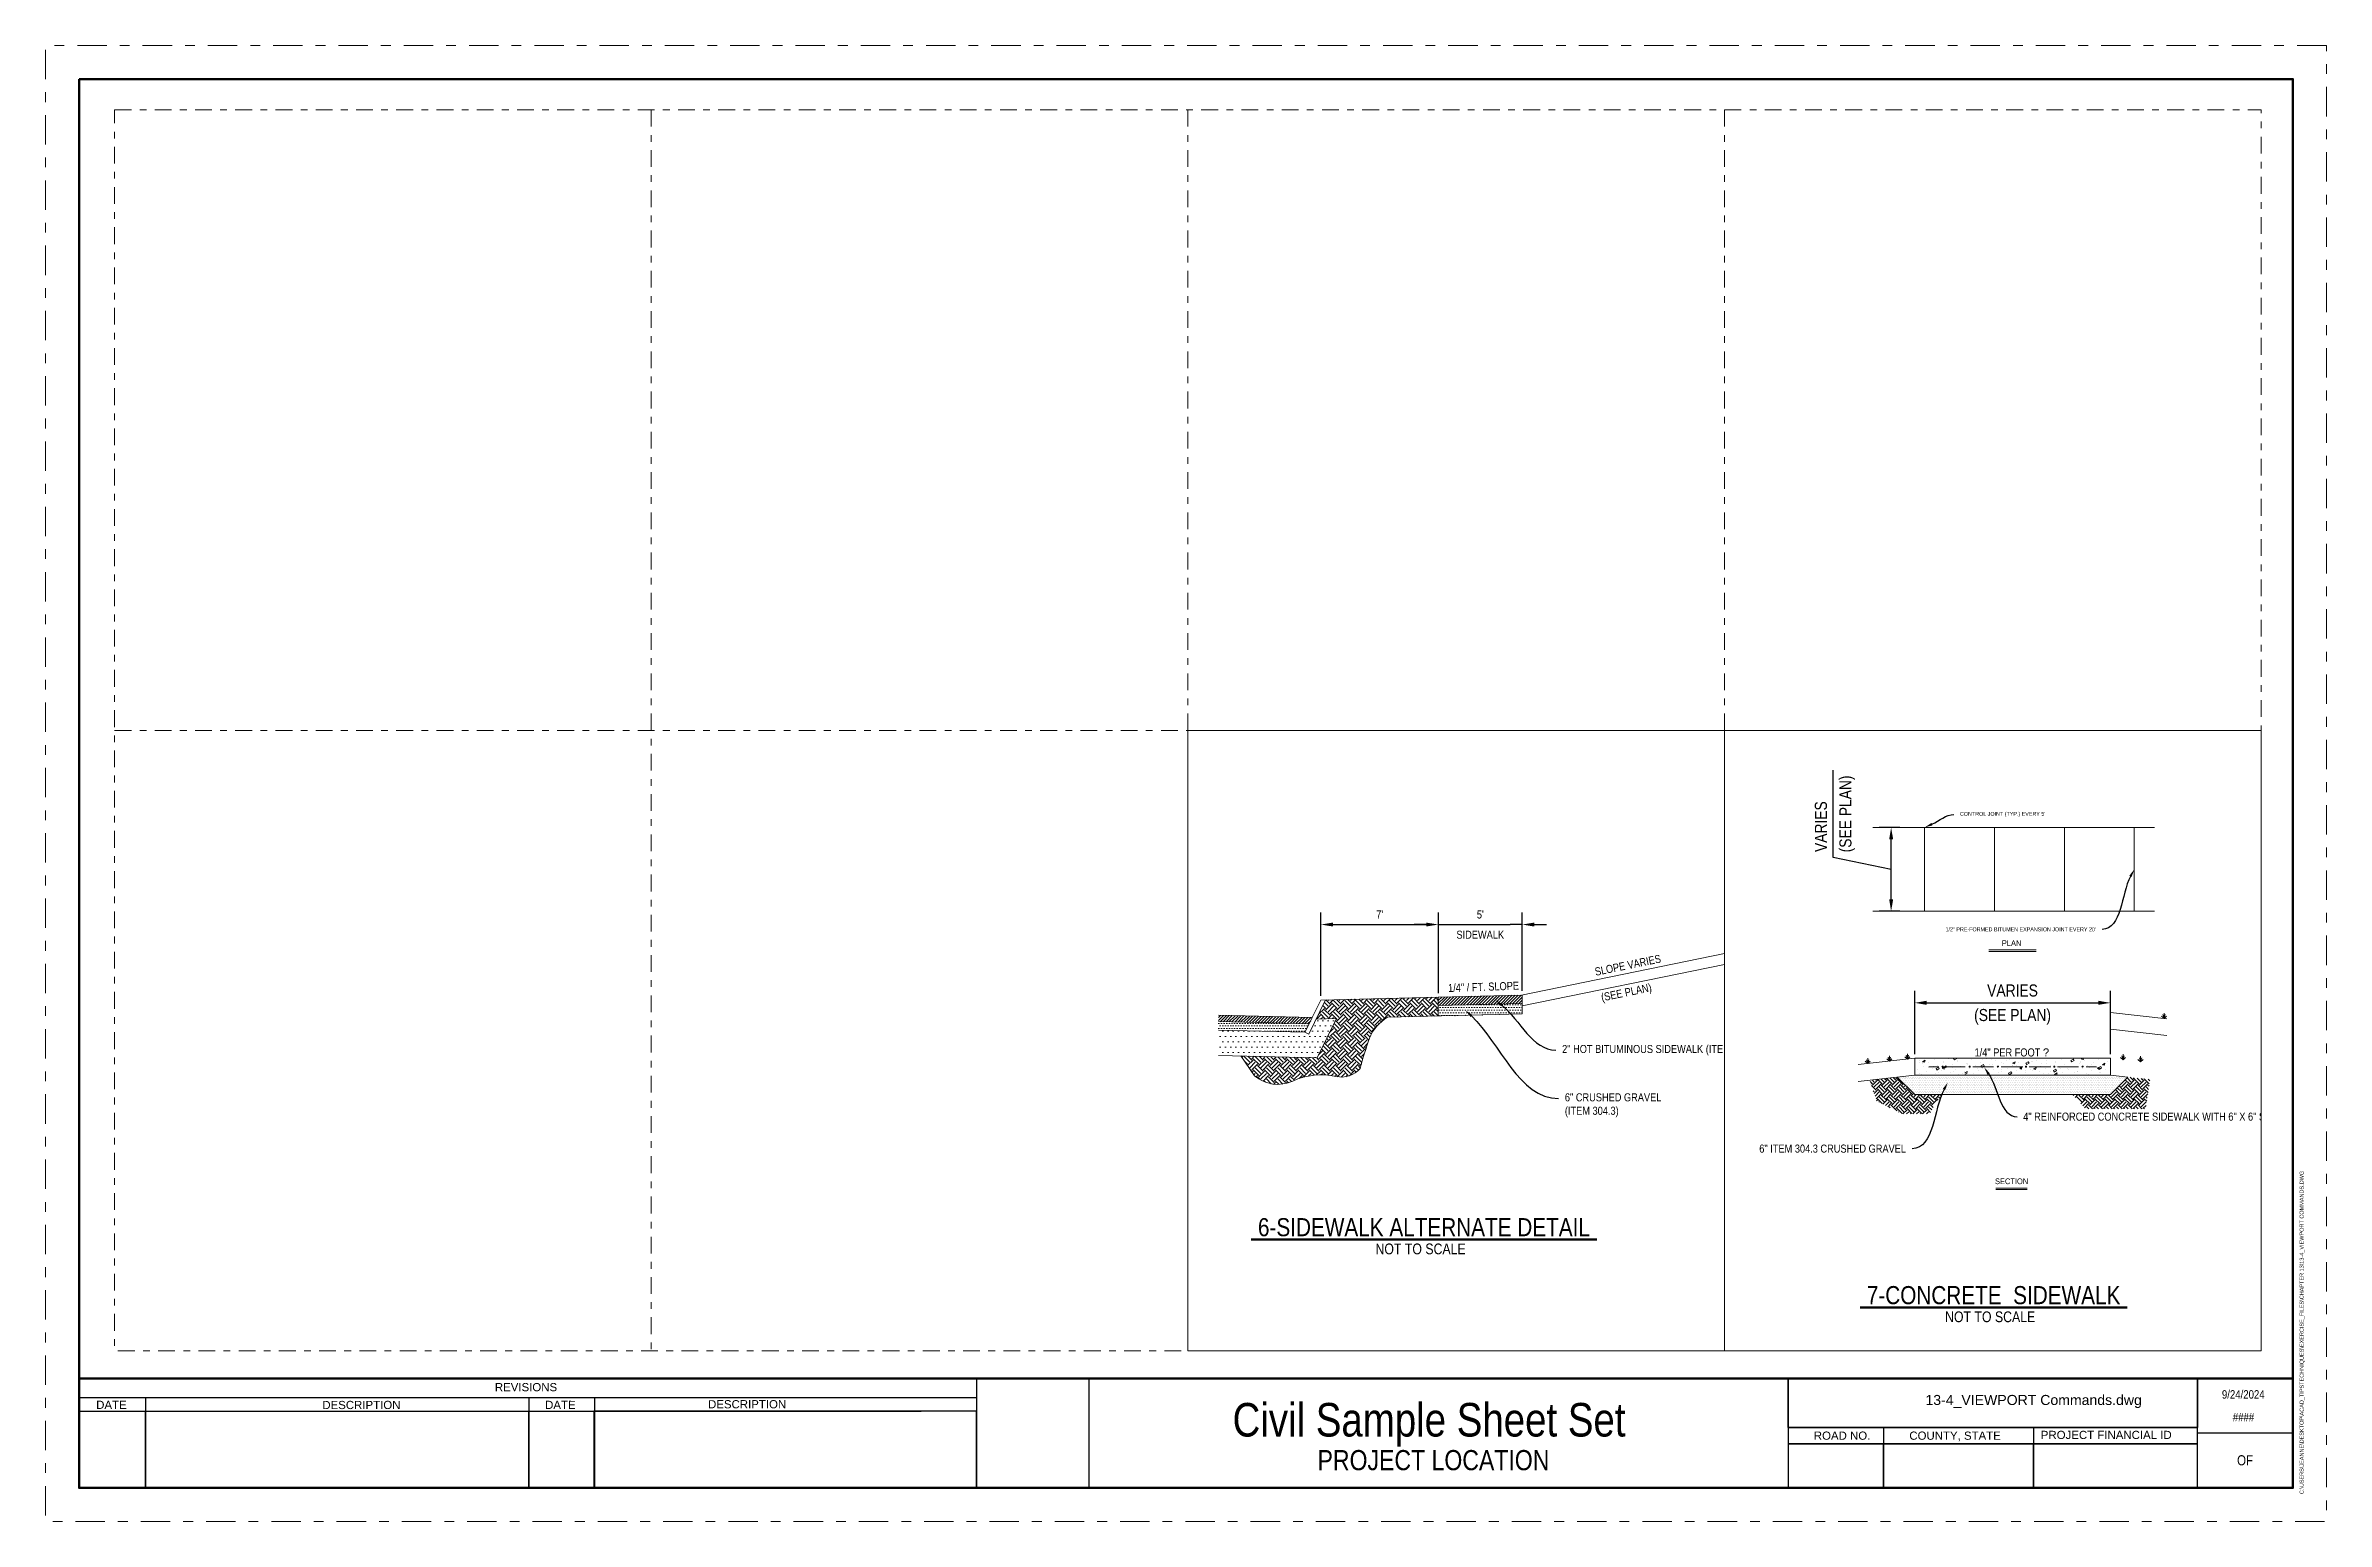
# Paper-space layout 'Details Sheet 2' of a CAD drawing. Header units: inches. Extents: x 0 to 34, y 0 to 22.
# The model-space entities are those that its viewports show. They can reach past a viewport. Long polylines and large blocks are cut down to what shows.
import ezdxf
from ezdxf import colors
from ezdxf.entities.mleader import LeaderData, LeaderLine
from ezdxf.enums import TextEntityAlignment as Align
from ezdxf.math import Vec2, Vec3

# ---------------------------------------------------------------- set-up
doc = ezdxf.new("R2010")
doc.units = ezdxf.units.IN
doc.header["$MEASUREMENT"] = 0
doc.linetypes.add('DASHDOT2', pattern=[0.5, 0.25, -0.125, 0, -0.125])
doc.linetypes.add('DGN Style 7', pattern=[0.973206, 0.437943, -0.194641, 0.145981, -0.194641])
doc.layers.get('0').update_dxf_attribs({"lineweight": 0})
doc.layers.get('DEFPOINTS').update_dxf_attribs({"lineweight": 0})
doc.layers.add('_Border', color=7, linetype='Continuous')
for name, color, linetype, lineweight in [('_BorderText', 7, 'Continuous', 0), ('_SheetText', 30, 'Continuous', 13), ('D6', 6, 'Continuous', 0), ('Dimension', 4, 'Continuous', 0), ('Hatches', 6, 'Continuous', 0), ('Linework', 3, 'Continuous', 0), ('SheetBorder', 7, 'Continuous', 53), ('SheetLines', 7, 'Continuous', 30), ('Text', 7, 'Continuous', 0), ('Titles', 3, 'Continuous', 50)]:
    doc.layers.add(name, color=color, linetype=linetype, lineweight=lineweight)
for name, color, linetype, lineweight, plot in [('_Clip_Boundary', 221, 'DASHDOT2', 13, False), ('_Plot_Shape', 87, 'DASHDOT2', 13, False), ('_Viewports', 7, 'Continuous', 0, False)]:
    doc.layers.add(name, color=color, linetype=linetype, lineweight=lineweight, plot=plot)
doc.styles.add('General_Text', font='ARIALN.TTF')
doc.styles.get("Standard").update_dxf_attribs({"font": 'ARIALN.TTF'})
doc.styles.add('Style-Arial', font='arial.ttf')
doc.styles.add('Title', font='arial.ttf')
doc.dimstyles.get("Standard").update_dxf_attribs({"dimtxt": 0.18, "dimasz": 0.18, "dimexe": 0.18, "dimexo": 0.0625, "dimgap": 0.09, "dimtad": 1, "dimdec": 4, "dimzin": 0, "dimdsep": 46, "dimlunit": 4, "dimtxsty": 'Standard', "dimcen": 0.09, "dimadec": 0, "dimazin": 0, "dimtfac": 1, "dimtdec": 4, "dimtofl": 0, "dimtmove": 0, "dimatfit": 3, "dimfxl": 1, "dimtolj": 1, "dimtzin": 0, "dimarcsym": 0})
pattern_1 = [(45, (5713.8514, 3445.1382), (-1.06719213, 1.06719213), [])]
pattern_2 = [(0, (5713.8514, 3445.1382), (0.9432735, 1.886547), [0, -1.886547])]
pattern_3 = [(45, (0, -32.8283), (0, 7.071068), [5, -5]), (45, (-1.326, -31.5025), (0, 7.071068), [5, -5]), (45, (-2.6517, -30.1766), (0, 7.071068), [5, -5]), (135, (-2.6517, -29.293), (-7.071068, 4e-16), [5, -5]), (135, (-1.326, -27.967), (-7.071068, 4e-16), [5, -5]), (135, (0, -26.641), (-7.071068, 4e-16), [5, -5])]

psp = doc.layouts.new('Details Sheet 2')

# ---------------------------------------------------------------- texts
at = {"insert": (33.601, 0.405), "char_height": 0.06, "attachment_point": 1, "rotation": 90}
psp.add_mtext_dynamic_manual_height_columns('C:\\\\USERS\\\\JEANNE\\\\DESKTOP\\\\ACAD_TIPSTECHNIQUES\\\\EXERCISE_FILES\\\\CHAPTER 13\\\\13-4_VIEWPORT COMMANDS.DWG', width=4.50399, gutter_width=1, heights=[0], dxfattribs=at)
at = {"insert": (32.761, 1.892), "char_height": 0.125, "attachment_point": 5, "style": 'General_Text'}
psp.add_mtext_dynamic_manual_height_columns('9/24/2024', width=0.49038, gutter_width=0.5, heights=[0], dxfattribs=at)
at = {"layer": '_SheetText', "style": 'Title'}
psp.add_text('13-4_VIEWPORT Commands.dwg', height=0.15, rotation=0, dxfattribs=at).set_placement((29.636, 1.81), align=Align.MIDDLE_CENTER)
at = {"layer": '_SheetText', "insert": (32.764, 1.552), "char_height": 0.125, "attachment_point": 5, "style": 'General_Text'}
psp.add_mtext_dynamic_manual_height_columns('####', width=0.58936, gutter_width=0.5, heights=[0], dxfattribs=at)
at = {"layer": 'Titles'}
for p in [(20.497, 4.142), (28.988, 3.13)]:
    psp.add_text('NOT TO SCALE', height=0.16, dxfattribs=at).set_placement(p, align=Align.TOP_CENTER)
at = {"layer": 'Titles', "char_height": 0.27, "attachment_point": 8}
for s, insert, width in [('6-SIDEWALK ALTERNATE DETAIL', (20.547, 4.247), 4.97426), ('7-CONCRETE  SIDEWALK', (29.039, 3.234), 3.79927)]:
    psp.add_mtext(s, dxfattribs=dict(at, insert=insert, width=width))

msp = doc.modelspace()

# ---------------------------------------------------------------- texts
at = {"layer": 'Text'}
for s, rotation, p in [('SLOPE VARIES', 11.60497529, (1045.52976, 4480.89545)), ('1/4" / FT. SLOPE', 1.90897536, (939.95449, 4469.32613)), ('(SEE PLAN)', 11.60497529, (1050.01929, 4462.57229))]:
    msp.add_text(s, height=5.76, rotation=rotation, dxfattribs=at).set_placement(p)
for s, p in [('PLAN', (931.32126, 4052.44655)), ('SECTION', (931.32126, 3882.02939))]:
    msp.add_text(s, height=4.08, dxfattribs=at).set_placement(p, align=Align.MIDDLE)
msp.add_text('1/4" PER FOOT %%151', height=5.76, dxfattribs=at).set_placement((931.49118, 3971.36824), align=Align.CENTER)

# ---------------------------------------------------------------- blocks, each defined once
blk = doc.blocks.new('Agency XYZ_Borders_D-Border XYZ')
at = {"layer": '_Border', "color": 30, "flags": 128}
blk.add_lwpolyline([(33.5, 21.5), (0.5, 21.5), (0.5, 0.5), (33.5, 0.5), (33.5, 21.5)], close=True, dxfattribs=at)
at = {"layer": '_Clip_Boundary'}
for p, q in [((9.028, 21.042), (9.028, 2.542)), ((17.028, 21.042), (17.028, 2.542)), ((25.028, 21.042), (25.028, 2.542)), ((1.028, 11.792), (33.028, 11.792))]:
    blk.add_line(p, q, dxfattribs=at)
at = {"layer": '_Clip_Boundary', "flags": 128}
blk.add_lwpolyline([(1.028, 21.042), (33.028, 21.042), (33.028, 2.542), (1.028, 2.542), (1.028, 21.042)], close=True, dxfattribs=at)
at = {"layer": '_Plot_Shape', "linetype": 'DGN Style 7', "lineweight": 13, "flags": 128}
for points in [[(34, 22), (0, 22), (0, 0), (34, 0), (34, 22)], [(33.5, 21.5), (0.5, 21.5), (0.5, 0.5), (33.5, 0.5), (33.5, 21.5)]]:
    blk.add_lwpolyline(points, close=True, dxfattribs=at)
at = {"layer": 'SheetBorder'}
for p, q in [((33.5, 2.132), (0.5, 2.132)), ((0.5, 0.5), (32.664, 0.5))]:
    blk.add_line(p, q, dxfattribs=at)
at = {"layer": 'SheetBorder', "flags": 128}
blk.add_lwpolyline([(0.5, 21.5), (33.5, 21.5), (33.5, 0.5), (0.5, 0.5), (0.5, 21.5)], close=True, dxfattribs=at)
at = {"layer": 'SheetLines'}
for p, q in [((32.077, 0.5), (32.077, 2.132)), ((0.511, 1.848), (13.877, 1.848)), ((1.488, 1.848), (1.488, 0.5)), ((7.204, 1.848), (7.204, 0.5)), ((8.18, 1.848), (8.18, 0.5)), ((0.511, 1.644), (13.054, 1.644)), ((25.976, 1.4), (32.077, 1.4)), ((25.976, 1.4), (25.976, 0.5)), ((27.4, 1.4), (27.4, 0.5)), ((29.636, 1.4), (29.636, 0.5)), ((25.976, 1.156), (32.077, 1.156)), ((32.077, 1.319), (33.5, 1.319))]:
    blk.add_line(p, q, dxfattribs=at)
at = {"layer": 'SheetLines', "flags": 128}
for points in [[(15.555, 2.132), (13.877, 2.132), (13.877, 0.5), (15.555, 0.5), (15.555, 2.132)], [(15.555, 2.128), (25.976, 2.128), (25.976, 0.5), (15.555, 0.5), (15.555, 2.128)], [(25.976, 2.132), (32.077, 2.132), (32.077, 1.4), (25.976, 1.4), (25.976, 2.132)], [(1.488, 0.5), (0.5, 0.5), (0.5, 1.644), (1.488, 1.644), (1.488, 0.5)], [(7.204, 0.5), (1.488, 0.5), (1.488, 1.644), (7.204, 1.644), (7.204, 0.5)], [(8.18, 0.5), (7.204, 0.5), (7.204, 1.644), (8.18, 1.644), (8.18, 0.5)], [(13.877, 1.644), (8.174, 1.644), (8.174, 0.5), (13.877, 0.5), (13.877, 1.644)], [(27.4, 1.156), (25.976, 1.156), (25.976, 0.5), (27.4, 0.5), (27.4, 1.156)], [(27.4, 0.5), (29.636, 0.5), (29.636, 1.156), (27.4, 1.156), (27.4, 0.5)], [(32.077, 1.156), (29.636, 1.156), (29.636, 0.5), (32.077, 0.5), (32.077, 1.156)], [(33.5, 0.508), (33.486, 0.508), (33.486, 0.5), (33.5, 0.5), (33.5, 0.508)]]:
    blk.add_lwpolyline(points, close=True, dxfattribs=at)
at = {"layer": '_BorderText', "color": 40, "style": 'General_Text'}
for s, height, p in [('Civil Sample Sheet Set', 0.5, (20.623, 1.765)), ('PROJECT LOCATION', 0.3, (20.689, 1.063))]:
    blk.add_text(s, height=height, dxfattribs=at).set_placement(p, align=Align.TOP_CENTER)
at = {"layer": '_SheetText', "insert": (32.788, 0.91), "char_height": 0.15, "attachment_point": 5, "style": 'General_Text'}
blk.add_mtext('OF', dxfattribs=at)
at = {"layer": '_SheetText', "style": 'General_Text'}
for tag, p in [('SHEET', (32.788, 1.05)), ('SHEETTOTAL', (32.788, 0.547))]:
    blk.add_attdef(tag, text='', height=0.15, dxfattribs=at).set_placement(p, align=Align.BOTTOM_CENTER)
at = {"layer": 'SheetLines', "style": 'Style-Arial'}
for s, height, rotation, p in [('REVISIONS', 0.122, 0, (6.697, 2.062)), ('DATE', 0.122, 359.8693, (0.754, 1.799)), ('DESCRIPTION', 0.12201, 0.0498, (4.125, 1.796)), ('DATE', 0.122, 359.8693, (7.446, 1.798)), ('DESCRIPTION', 0.12201, 0.0498, (9.875, 1.807)), ('ROAD NO.', 0.122, 0, (26.359, 1.339)), ('COUNTY, STATE', 0.12201, 0, (27.783, 1.339)), ('PROJECT FINANCIAL ID', 0.12201, 0, (29.743, 1.35))]:
    blk.add_text(s, height=height, rotation=rotation, dxfattribs=at).set_placement(p, align=Align.TOP_LEFT)
blk = doc.blocks.new('*D13')
at = {"layer": 'DEFPOINTS', "color": 0, "transparency": 16777216}
for p in [(932.9, 4517.6), (848.8, 4463.5), (932.9, 4465.6)]:
    blk.add_point(p, dxfattribs=at)
at = {"layer": 'Dimension', "color": 0, "lineweight": -2, "transparency": 16777216}
for p, q in [((848.8, 4466.5), (848.8, 4526.2)), ((932.9, 4468.6), (932.9, 4526.2)), ((857.5, 4517.6), (924.2, 4517.6))]:
    blk.add_line(p, q, dxfattribs=at)
at = {"layer": 'Dimension', "color": 0, "transparency": 16777216}
for points in [[(857.5, 4519), (857.5, 4516.2), (848.8, 4517.6)], [(924.2, 4519), (924.2, 4516.2), (932.9, 4517.6)]]:
    blk.add_solid(points, dxfattribs=at)
at = {"layer": 'Dimension', "color": 0, "transparency": 16777216, "insert": (890.9, 4524.8), "char_height": 5.76, "attachment_point": 5}
blk.add_mtext("\\A1;7'", dxfattribs=at)
blk = doc.blocks.new('*D14')
at = {"layer": 'DEFPOINTS', "color": 0, "transparency": 16777216}
for p in [(992.9, 4517.6), (932.9, 4465.6), (992.9, 4467.1)]:
    blk.add_point(p, dxfattribs=at)
at = {"layer": 'Dimension', "color": 0, "lineweight": -2, "transparency": 16777216}
for p, q in [((932.9, 4468.6), (932.9, 4526.2)), ((992.9, 4470.1), (992.9, 4526.2)), ((924.2, 4517.6), (915.6, 4517.6)), ((932.9, 4517.6), (941.5, 4517.6)), ((941.5, 4517.6), (984.2, 4517.6)), ((992.9, 4517.6), (984.2, 4517.6)), ((1001.5, 4517.6), (1010.2, 4517.6))]:
    blk.add_line(p, q, dxfattribs=at)
at = {"layer": 'Dimension', "color": 0, "transparency": 16777216}
for points in [[(924.2, 4519), (924.2, 4516.2), (932.9, 4517.6)], [(1001.5, 4519), (1001.5, 4516.2), (992.9, 4517.6)]]:
    blk.add_solid(points, dxfattribs=at)
at = {"layer": 'Dimension', "color": 0, "transparency": 16777216, "char_height": 5.76, "attachment_point": 5}
for s, insert in [("\\A1;5'", (962.9, 4524.8)), ('\\A1;SIDEWALK', (962.9, 4510.3))]:
    blk.add_mtext(s, dxfattribs=dict(at, insert=insert))
blk = doc.blocks.new('IP')
at = {"color": 0, "linetype": 'ByBlock', "lineweight": 0}
for points in [[(0.03, 0), (0.02, 0.01), (0.01, 0.03), (0, 0.03), (-0.02, 0.03), (-0.03, 0.01), (-0.03, 0), (-0.03, -0.01), (-0.02, -0.02), (0, -0.03), (0.01, -0.02), (0.02, -0.01), (0.03, 0), (0.03, 0)], [(0.01, 0), (0.01, 0.01), (0, 0.01), (-0.01, 0.01), (-0.01, 0), (-0.01, -0.01), (0, -0.01), (0.01, -0.01), (0.01, 0), (0.01, 0)]]:
    blk.add_lwpolyline(points, dxfattribs=at)
blk = doc.blocks.new('*X20')
at = {"color": 0}
for p, q in [((6.796875, -21.34375), (6.796875, -21.34375)), ((6.828125, -21.34375), (6.828125, -21.34375)), ((6.84375, -21.375), (6.84375, -21.375)), ((6.859375, -21.34375), (6.859375, -21.34375)), ((6.859375, -21.40625), (6.859375, -21.40625)), ((6.875, -21.375), (6.875, -21.375)), ((6.890625, -21.34375), (6.890625, -21.34375)), ((6.890625, -21.40625), (6.890625, -21.40625)), ((6.90625, -21.375), (6.90625, -21.375)), ((6.90625, -21.4375), (6.90625, -21.4375)), ((6.921875, -21.34375), (6.921875, -21.34375)), ((6.921875, -21.40625), (6.921875, -21.40625)), ((6.921875, -21.46875), (6.921875, -21.46875)), ((6.9375, -21.375), (6.9375, -21.375)), ((6.9375, -21.4375), (6.9375, -21.4375)), ((6.953125, -21.34375), (6.953125, -21.34375)), ((6.953125, -21.40625), (6.953125, -21.40625)), ((6.953125, -21.46875), (6.953125, -21.46875)), ((6.96875, -21.375), (6.96875, -21.375)), ((6.96875, -21.4375), (6.96875, -21.4375)), ((6.96875, -21.5), (6.96875, -21.5)), ((6.984375, -21.34375), (6.984375, -21.34375)), ((6.984375, -21.40625), (6.984375, -21.40625)), ((6.984375, -21.46875), (6.984375, -21.46875)), ((6.984375, -21.53125), (6.984375, -21.53125)), ((7, -21.375), (7, -21.375)), ((7, -21.4375), (7, -21.4375)), ((7, -21.5), (7, -21.5)), ((7.015625, -21.34375), (7.015625, -21.34375)), ((7.015625, -21.40625), (7.015625, -21.40625)), ((7.015625, -21.46875), (7.015625, -21.46875)), ((7.015625, -21.53125), (7.015625, -21.53125)), ((7.03125, -21.375), (7.03125, -21.375)), ((7.03125, -21.4375), (7.03125, -21.4375)), ((7.03125, -21.5), (7.03125, -21.5)), ((7.03125, -21.5625), (7.03125, -21.5625)), ((7.046875, -21.34375), (7.046875, -21.34375)), ((7.046875, -21.40625), (7.046875, -21.40625)), ((7.046875, -21.46875), (7.046875, -21.46875)), ((7.046875, -21.53125), (7.046875, -21.53125)), ((7.046875, -21.59375), (7.046875, -21.59375)), ((7.0625, -21.3125), (7.0625, -21.3125)), ((7.0625, -21.375), (7.0625, -21.375)), ((7.0625, -21.4375), (7.0625, -21.4375)), ((7.0625, -21.5), (7.0625, -21.5)), ((7.0625, -21.5625), (7.0625, -21.5625)), ((7.078125, -21.34375), (7.078125, -21.34375)), ((7.078125, -21.40625), (7.078125, -21.40625)), ((7.078125, -21.46875), (7.078125, -21.46875)), ((7.078125, -21.53125), (7.078125, -21.53125)), ((7.078125, -21.59375), (7.078125, -21.59375)), ((7.09375, -21.3125), (7.09375, -21.3125)), ((7.09375, -21.375), (7.09375, -21.375)), ((7.09375, -21.4375), (7.09375, -21.4375)), ((7.09375, -21.5), (7.09375, -21.5)), ((7.09375, -21.5625), (7.09375, -21.5625)), ((7.109375, -21.34375), (7.109375, -21.34375)), ((7.109375, -21.40625), (7.109375, -21.40625)), ((7.109375, -21.46875), (7.109375, -21.46875)), ((7.109375, -21.53125), (7.109375, -21.53125)), ((7.109375, -21.59375), (7.109375, -21.59375)), ((7.125, -21.3125), (7.125, -21.3125)), ((7.125, -21.375), (7.125, -21.375)), ((7.125, -21.4375), (7.125, -21.4375)), ((7.125, -21.5), (7.125, -21.5)), ((7.125, -21.5625), (7.125, -21.5625)), ((7.140625, -21.34375), (7.140625, -21.34375)), ((7.140625, -21.40625), (7.140625, -21.40625)), ((7.140625, -21.46875), (7.140625, -21.46875)), ((7.140625, -21.53125), (7.140625, -21.53125)), ((7.140625, -21.59375), (7.140625, -21.59375)), ((7.15625, -21.3125), (7.15625, -21.3125)), ((7.15625, -21.375), (7.15625, -21.375)), ((7.15625, -21.4375), (7.15625, -21.4375)), ((7.15625, -21.5), (7.15625, -21.5)), ((7.15625, -21.5625), (7.15625, -21.5625)), ((7.171875, -21.34375), (7.171875, -21.34375)), ((7.171875, -21.40625), (7.171875, -21.40625)), ((7.171875, -21.46875), (7.171875, -21.46875)), ((7.171875, -21.53125), (7.171875, -21.53125)), ((7.171875, -21.59375), (7.171875, -21.59375)), ((7.1875, -21.3125), (7.1875, -21.3125)), ((7.1875, -21.375), (7.1875, -21.375)), ((7.1875, -21.4375), (7.1875, -21.4375)), ((7.1875, -21.5), (7.1875, -21.5)), ((7.1875, -21.5625), (7.1875, -21.5625)), ((7.203125, -21.34375), (7.203125, -21.34375)), ((7.203125, -21.40625), (7.203125, -21.40625)), ((7.203125, -21.46875), (7.203125, -21.46875)), ((7.203125, -21.53125), (7.203125, -21.53125)), ((7.203125, -21.59375), (7.203125, -21.59375)), ((7.21875, -21.3125), (7.21875, -21.3125)), ((7.21875, -21.375), (7.21875, -21.375)), ((7.21875, -21.4375), (7.21875, -21.4375)), ((7.21875, -21.5), (7.21875, -21.5)), ((7.21875, -21.5625), (7.21875, -21.5625)), ((7.234375, -21.34375), (7.234375, -21.34375)), ((7.234375, -21.40625), (7.234375, -21.40625)), ((7.234375, -21.46875), (7.234375, -21.46875)), ((7.234375, -21.53125), (7.234375, -21.53125)), ((7.234375, -21.59375), (7.234375, -21.59375)), ((7.25, -21.3125), (7.25, -21.3125)), ((7.25, -21.375), (7.25, -21.375)), ((7.25, -21.4375), (7.25, -21.4375)), ((7.25, -21.5), (7.25, -21.5)), ((7.25, -21.5625), (7.25, -21.5625)), ((7.265625, -21.34375), (7.265625, -21.34375)), ((7.265625, -21.40625), (7.265625, -21.40625)), ((7.265625, -21.46875), (7.265625, -21.46875)), ((7.265625, -21.53125), (7.265625, -21.53125)), ((7.265625, -21.59375), (7.265625, -21.59375)), ((7.28125, -21.3125), (7.28125, -21.3125)), ((7.28125, -21.375), (7.28125, -21.375)), ((7.28125, -21.4375), (7.28125, -21.4375)), ((7.28125, -21.5), (7.28125, -21.5)), ((7.28125, -21.5625), (7.28125, -21.5625)), ((7.296875, -21.34375), (7.296875, -21.34375)), ((7.296875, -21.40625), (7.296875, -21.40625)), ((7.296875, -21.46875), (7.296875, -21.46875)), ((7.296875, -21.53125), (7.296875, -21.53125)), ((7.296875, -21.59375), (7.296875, -21.59375)), ((7.3125, -21.3125), (7.3125, -21.3125)), ((7.3125, -21.375), (7.3125, -21.375)), ((7.3125, -21.4375), (7.3125, -21.4375)), ((7.3125, -21.5), (7.3125, -21.5)), ((7.3125, -21.5625), (7.3125, -21.5625)), ((7.328125, -21.34375), (7.328125, -21.34375)), ((7.328125, -21.40625), (7.328125, -21.40625)), ((7.328125, -21.46875), (7.328125, -21.46875)), ((7.328125, -21.53125), (7.328125, -21.53125)), ((7.328125, -21.59375), (7.328125, -21.59375)), ((7.34375, -21.3125), (7.34375, -21.3125)), ((7.34375, -21.375), (7.34375, -21.375)), ((7.34375, -21.4375), (7.34375, -21.4375)), ((7.34375, -21.5), (7.34375, -21.5)), ((7.34375, -21.5625), (7.34375, -21.5625)), ((7.359375, -21.34375), (7.359375, -21.34375)), ((7.359375, -21.40625), (7.359375, -21.40625)), ((7.359375, -21.46875), (7.359375, -21.46875)), ((7.359375, -21.53125), (7.359375, -21.53125)), ((7.359375, -21.59375), (7.359375, -21.59375)), ((7.375, -21.3125), (7.375, -21.3125)), ((7.375, -21.375), (7.375, -21.375)), ((7.375, -21.4375), (7.375, -21.4375)), ((7.375, -21.5), (7.375, -21.5)), ((7.375, -21.5625), (7.375, -21.5625)), ((7.390625, -21.34375), (7.390625, -21.34375)), ((7.390625, -21.40625), (7.390625, -21.40625)), ((7.390625, -21.46875), (7.390625, -21.46875)), ((7.390625, -21.53125), (7.390625, -21.53125)), ((7.390625, -21.59375), (7.390625, -21.59375)), ((7.40625, -21.3125), (7.40625, -21.3125)), ((7.40625, -21.375), (7.40625, -21.375)), ((7.40625, -21.4375), (7.40625, -21.4375)), ((7.40625, -21.5), (7.40625, -21.5)), ((7.40625, -21.5625), (7.40625, -21.5625)), ((7.421875, -21.34375), (7.421875, -21.34375)), ((7.421875, -21.40625), (7.421875, -21.40625)), ((7.421875, -21.46875), (7.421875, -21.46875)), ((7.421875, -21.53125), (7.421875, -21.53125)), ((7.421875, -21.59375), (7.421875, -21.59375)), ((7.4375, -21.3125), (7.4375, -21.3125)), ((7.4375, -21.375), (7.4375, -21.375)), ((7.4375, -21.4375), (7.4375, -21.4375)), ((7.4375, -21.5), (7.4375, -21.5)), ((7.4375, -21.5625), (7.4375, -21.5625)), ((7.453125, -21.34375), (7.453125, -21.34375)), ((7.453125, -21.40625), (7.453125, -21.40625)), ((7.453125, -21.46875), (7.453125, -21.46875)), ((7.453125, -21.53125), (7.453125, -21.53125)), ((7.453125, -21.59375), (7.453125, -21.59375)), ((7.46875, -21.3125), (7.46875, -21.3125)), ((7.46875, -21.375), (7.46875, -21.375)), ((7.46875, -21.4375), (7.46875, -21.4375)), ((7.46875, -21.5), (7.46875, -21.5)), ((7.46875, -21.5625), (7.46875, -21.5625)), ((7.484375, -21.34375), (7.484375, -21.34375)), ((7.484375, -21.40625), (7.484375, -21.40625)), ((7.484375, -21.46875), (7.484375, -21.46875)), ((7.484375, -21.53125), (7.484375, -21.53125)), ((7.484375, -21.59375), (7.484375, -21.59375)), ((7.5, -21.3125), (7.5, -21.3125)), ((7.5, -21.375), (7.5, -21.375)), ((7.5, -21.4375), (7.5, -21.4375)), ((7.5, -21.5), (7.5, -21.5)), ((7.5, -21.5625), (7.5, -21.5625)), ((7.515625, -21.34375), (7.515625, -21.34375)), ((7.515625, -21.40625), (7.515625, -21.40625)), ((7.515625, -21.46875), (7.515625, -21.46875)), ((7.515625, -21.53125), (7.515625, -21.53125)), ((7.515625, -21.59375), (7.515625, -21.59375)), ((7.53125, -21.3125), (7.53125, -21.3125)), ((7.53125, -21.375), (7.53125, -21.375)), ((7.53125, -21.4375), (7.53125, -21.4375)), ((7.53125, -21.5), (7.53125, -21.5)), ((7.53125, -21.5625), (7.53125, -21.5625)), ((7.546875, -21.34375), (7.546875, -21.34375)), ((7.546875, -21.40625), (7.546875, -21.40625)), ((7.546875, -21.46875), (7.546875, -21.46875)), ((7.546875, -21.53125), (7.546875, -21.53125)), ((7.546875, -21.59375), (7.546875, -21.59375)), ((7.5625, -21.3125), (7.5625, -21.3125)), ((7.5625, -21.375), (7.5625, -21.375)), ((7.5625, -21.4375), (7.5625, -21.4375)), ((7.5625, -21.5), (7.5625, -21.5)), ((7.5625, -21.5625), (7.5625, -21.5625)), ((7.578125, -21.34375), (7.578125, -21.34375)), ((7.578125, -21.40625), (7.578125, -21.40625)), ((7.578125, -21.46875), (7.578125, -21.46875)), ((7.578125, -21.53125), (7.578125, -21.53125)), ((7.578125, -21.59375), (7.578125, -21.59375)), ((7.59375, -21.3125), (7.59375, -21.3125)), ((7.59375, -21.375), (7.59375, -21.375)), ((7.59375, -21.4375), (7.59375, -21.4375)), ((7.59375, -21.5), (7.59375, -21.5)), ((7.59375, -21.5625), (7.59375, -21.5625)), ((7.609375, -21.34375), (7.609375, -21.34375)), ((7.609375, -21.40625), (7.609375, -21.40625)), ((7.609375, -21.46875), (7.609375, -21.46875)), ((7.609375, -21.53125), (7.609375, -21.53125)), ((7.609375, -21.59375), (7.609375, -21.59375)), ((7.625, -21.3125), (7.625, -21.3125)), ((7.625, -21.375), (7.625, -21.375)), ((7.625, -21.4375), (7.625, -21.4375)), ((7.625, -21.5), (7.625, -21.5)), ((7.625, -21.5625), (7.625, -21.5625)), ((7.640625, -21.34375), (7.640625, -21.34375)), ((7.640625, -21.40625), (7.640625, -21.40625)), ((7.640625, -21.46875), (7.640625, -21.46875)), ((7.640625, -21.53125), (7.640625, -21.53125)), ((7.640625, -21.59375), (7.640625, -21.59375)), ((7.65625, -21.3125), (7.65625, -21.3125)), ((7.65625, -21.375), (7.65625, -21.375)), ((7.65625, -21.4375), (7.65625, -21.4375)), ((7.65625, -21.5), (7.65625, -21.5)), ((7.65625, -21.5625), (7.65625, -21.5625)), ((7.671875, -21.34375), (7.671875, -21.34375)), ((7.671875, -21.40625), (7.671875, -21.40625)), ((7.671875, -21.46875), (7.671875, -21.46875)), ((7.671875, -21.53125), (7.671875, -21.53125)), ((7.671875, -21.59375), (7.671875, -21.59375)), ((7.6875, -21.3125), (7.6875, -21.3125)), ((7.6875, -21.375), (7.6875, -21.375)), ((7.6875, -21.4375), (7.6875, -21.4375)), ((7.6875, -21.5), (7.6875, -21.5)), ((7.6875, -21.5625), (7.6875, -21.5625)), ((7.703125, -21.34375), (7.703125, -21.34375)), ((7.703125, -21.40625), (7.703125, -21.40625)), ((7.703125, -21.46875), (7.703125, -21.46875)), ((7.703125, -21.53125), (7.703125, -21.53125)), ((7.703125, -21.59375), (7.703125, -21.59375)), ((7.71875, -21.3125), (7.71875, -21.3125)), ((7.71875, -21.375), (7.71875, -21.375)), ((7.71875, -21.4375), (7.71875, -21.4375)), ((7.71875, -21.5), (7.71875, -21.5)), ((7.71875, -21.5625), (7.71875, -21.5625)), ((7.734375, -21.34375), (7.734375, -21.34375)), ((7.734375, -21.40625), (7.734375, -21.40625)), ((7.734375, -21.46875), (7.734375, -21.46875)), ((7.734375, -21.53125), (7.734375, -21.53125)), ((7.734375, -21.59375), (7.734375, -21.59375)), ((7.75, -21.3125), (7.75, -21.3125)), ((7.75, -21.375), (7.75, -21.375)), ((7.75, -21.4375), (7.75, -21.4375)), ((7.75, -21.5), (7.75, -21.5)), ((7.75, -21.5625), (7.75, -21.5625)), ((7.765625, -21.34375), (7.765625, -21.34375)), ((7.765625, -21.40625), (7.765625, -21.40625)), ((7.765625, -21.46875), (7.765625, -21.46875)), ((7.765625, -21.53125), (7.765625, -21.53125)), ((7.765625, -21.59375), (7.765625, -21.59375)), ((7.78125, -21.3125), (7.78125, -21.3125)), ((7.78125, -21.375), (7.78125, -21.375)), ((7.78125, -21.4375), (7.78125, -21.4375)), ((7.78125, -21.5), (7.78125, -21.5)), ((7.78125, -21.5625), (7.78125, -21.5625)), ((7.796875, -21.34375), (7.796875, -21.34375)), ((7.796875, -21.40625), (7.796875, -21.40625)), ((7.796875, -21.46875), (7.796875, -21.46875)), ((7.796875, -21.53125), (7.796875, -21.53125)), ((7.796875, -21.59375), (7.796875, -21.59375)), ((7.8125, -21.3125), (7.8125, -21.3125)), ((7.8125, -21.375), (7.8125, -21.375)), ((7.8125, -21.4375), (7.8125, -21.4375)), ((7.8125, -21.5), (7.8125, -21.5)), ((7.8125, -21.5625), (7.8125, -21.5625)), ((7.828125, -21.34375), (7.828125, -21.34375)), ((7.828125, -21.40625), (7.828125, -21.40625)), ((7.828125, -21.46875), (7.828125, -21.46875)), ((7.828125, -21.53125), (7.828125, -21.53125)), ((7.828125, -21.59375), (7.828125, -21.59375)), ((7.84375, -21.3125), (7.84375, -21.3125)), ((7.84375, -21.375), (7.84375, -21.375)), ((7.84375, -21.4375), (7.84375, -21.4375)), ((7.84375, -21.5), (7.84375, -21.5)), ((7.84375, -21.5625), (7.84375, -21.5625)), ((7.859375, -21.34375), (7.859375, -21.34375)), ((7.859375, -21.40625), (7.859375, -21.40625)), ((7.859375, -21.46875), (7.859375, -21.46875)), ((7.859375, -21.53125), (7.859375, -21.53125)), ((7.859375, -21.59375), (7.859375, -21.59375)), ((7.875, -21.3125), (7.875, -21.3125)), ((7.875, -21.375), (7.875, -21.375)), ((7.875, -21.4375), (7.875, -21.4375)), ((7.875, -21.5), (7.875, -21.5)), ((7.875, -21.5625), (7.875, -21.5625)), ((7.890625, -21.34375), (7.890625, -21.34375)), ((7.890625, -21.40625), (7.890625, -21.40625)), ((7.890625, -21.46875), (7.890625, -21.46875)), ((7.890625, -21.53125), (7.890625, -21.53125)), ((7.890625, -21.59375), (7.890625, -21.59375)), ((7.90625, -21.3125), (7.90625, -21.3125)), ((7.90625, -21.375), (7.90625, -21.375)), ((7.90625, -21.4375), (7.90625, -21.4375)), ((7.90625, -21.5), (7.90625, -21.5)), ((7.90625, -21.5625), (7.90625, -21.5625)), ((7.921875, -21.34375), (7.921875, -21.34375)), ((7.921875, -21.40625), (7.921875, -21.40625)), ((7.921875, -21.46875), (7.921875, -21.46875)), ((7.921875, -21.53125), (7.921875, -21.53125)), ((7.921875, -21.59375), (7.921875, -21.59375)), ((7.9375, -21.3125), (7.9375, -21.3125)), ((7.9375, -21.375), (7.9375, -21.375)), ((7.9375, -21.4375), (7.9375, -21.4375)), ((7.9375, -21.5), (7.9375, -21.5)), ((7.9375, -21.5625), (7.9375, -21.5625)), ((7.953125, -21.34375), (7.953125, -21.34375)), ((7.953125, -21.40625), (7.953125, -21.40625)), ((7.953125, -21.46875), (7.953125, -21.46875)), ((7.953125, -21.53125), (7.953125, -21.53125)), ((7.953125, -21.59375), (7.953125, -21.59375)), ((7.96875, -21.3125), (7.96875, -21.3125)), ((7.96875, -21.375), (7.96875, -21.375)), ((7.96875, -21.4375), (7.96875, -21.4375)), ((7.96875, -21.5), (7.96875, -21.5)), ((7.96875, -21.5625), (7.96875, -21.5625)), ((7.984375, -21.34375), (7.984375, -21.34375)), ((7.984375, -21.40625), (7.984375, -21.40625)), ((7.984375, -21.46875), (7.984375, -21.46875)), ((7.984375, -21.53125), (7.984375, -21.53125)), ((7.984375, -21.59375), (7.984375, -21.59375)), ((8, -21.3125), (8, -21.3125)), ((8, -21.375), (8, -21.375)), ((8, -21.4375), (8, -21.4375)), ((8, -21.5), (8, -21.5)), ((8, -21.5625), (8, -21.5625)), ((8.015625, -21.34375), (8.015625, -21.34375)), ((8.015625, -21.40625), (8.015625, -21.40625)), ((8.015625, -21.46875), (8.015625, -21.46875)), ((8.015625, -21.53125), (8.015625, -21.53125)), ((8.015625, -21.59375), (8.015625, -21.59375)), ((8.03125, -21.3125), (8.03125, -21.3125)), ((8.03125, -21.375), (8.03125, -21.375)), ((8.03125, -21.4375), (8.03125, -21.4375)), ((8.03125, -21.5), (8.03125, -21.5)), ((8.03125, -21.5625), (8.03125, -21.5625)), ((8.046875, -21.34375), (8.046875, -21.34375)), ((8.046875, -21.40625), (8.046875, -21.40625)), ((8.046875, -21.46875), (8.046875, -21.46875)), ((8.046875, -21.53125), (8.046875, -21.53125)), ((8.046875, -21.59375), (8.046875, -21.59375)), ((8.0625, -21.3125), (8.0625, -21.3125)), ((8.0625, -21.375), (8.0625, -21.375)), ((8.0625, -21.4375), (8.0625, -21.4375)), ((8.0625, -21.5), (8.0625, -21.5)), ((8.0625, -21.5625), (8.0625, -21.5625)), ((8.078125, -21.34375), (8.078125, -21.34375)), ((8.078125, -21.40625), (8.078125, -21.40625)), ((8.078125, -21.46875), (8.078125, -21.46875)), ((8.078125, -21.53125), (8.078125, -21.53125)), ((8.078125, -21.59375), (8.078125, -21.59375)), ((8.09375, -21.3125), (8.09375, -21.3125)), ((8.09375, -21.375), (8.09375, -21.375)), ((8.09375, -21.4375), (8.09375, -21.4375)), ((8.09375, -21.5), (8.09375, -21.5)), ((8.09375, -21.5625), (8.09375, -21.5625)), ((8.109375, -21.34375), (8.109375, -21.34375)), ((8.109375, -21.40625), (8.109375, -21.40625)), ((8.109375, -21.46875), (8.109375, -21.46875)), ((8.109375, -21.53125), (8.109375, -21.53125)), ((8.109375, -21.59375), (8.109375, -21.59375)), ((8.125, -21.3125), (8.125, -21.3125)), ((8.125, -21.375), (8.125, -21.375)), ((8.125, -21.4375), (8.125, -21.4375)), ((8.125, -21.5), (8.125, -21.5)), ((8.125, -21.5625), (8.125, -21.5625)), ((8.140625, -21.34375), (8.140625, -21.34375)), ((8.140625, -21.40625), (8.140625, -21.40625)), ((8.140625, -21.46875), (8.140625, -21.46875)), ((8.140625, -21.53125), (8.140625, -21.53125)), ((8.140625, -21.59375), (8.140625, -21.59375)), ((8.15625, -21.3125), (8.15625, -21.3125)), ((8.15625, -21.375), (8.15625, -21.375)), ((8.15625, -21.4375), (8.15625, -21.4375)), ((8.15625, -21.5), (8.15625, -21.5)), ((8.15625, -21.5625), (8.15625, -21.5625)), ((8.171875, -21.34375), (8.171875, -21.34375)), ((8.171875, -21.40625), (8.171875, -21.40625)), ((8.171875, -21.46875), (8.171875, -21.46875)), ((8.171875, -21.53125), (8.171875, -21.53125)), ((8.171875, -21.59375), (8.171875, -21.59375)), ((8.1875, -21.3125), (8.1875, -21.3125)), ((8.1875, -21.375), (8.1875, -21.375)), ((8.1875, -21.4375), (8.1875, -21.4375)), ((8.1875, -21.5), (8.1875, -21.5)), ((8.1875, -21.5625), (8.1875, -21.5625)), ((8.203125, -21.34375), (8.203125, -21.34375)), ((8.203125, -21.40625), (8.203125, -21.40625)), ((8.203125, -21.46875), (8.203125, -21.46875)), ((8.203125, -21.53125), (8.203125, -21.53125)), ((8.203125, -21.59375), (8.203125, -21.59375)), ((8.21875, -21.3125), (8.21875, -21.3125)), ((8.21875, -21.375), (8.21875, -21.375)), ((8.21875, -21.4375), (8.21875, -21.4375)), ((8.21875, -21.5), (8.21875, -21.5)), ((8.21875, -21.5625), (8.21875, -21.5625)), ((8.234375, -21.34375), (8.234375, -21.34375)), ((8.234375, -21.40625), (8.234375, -21.40625)), ((8.234375, -21.46875), (8.234375, -21.46875)), ((8.234375, -21.53125), (8.234375, -21.53125)), ((8.234375, -21.59375), (8.234375, -21.59375)), ((8.25, -21.3125), (8.25, -21.3125)), ((8.25, -21.375), (8.25, -21.375)), ((8.25, -21.4375), (8.25, -21.4375)), ((8.25, -21.5), (8.25, -21.5)), ((8.25, -21.5625), (8.25, -21.5625)), ((8.265625, -21.34375), (8.265625, -21.34375)), ((8.265625, -21.40625), (8.265625, -21.40625)), ((8.265625, -21.46875), (8.265625, -21.46875)), ((8.265625, -21.53125), (8.265625, -21.53125)), ((8.265625, -21.59375), (8.265625, -21.59375)), ((8.28125, -21.3125), (8.28125, -21.3125)), ((8.28125, -21.375), (8.28125, -21.375)), ((8.28125, -21.4375), (8.28125, -21.4375)), ((8.28125, -21.5), (8.28125, -21.5)), ((8.28125, -21.5625), (8.28125, -21.5625)), ((8.296875, -21.34375), (8.296875, -21.34375)), ((8.296875, -21.40625), (8.296875, -21.40625)), ((8.296875, -21.46875), (8.296875, -21.46875)), ((8.296875, -21.53125), (8.296875, -21.53125)), ((8.296875, -21.59375), (8.296875, -21.59375)), ((8.3125, -21.3125), (8.3125, -21.3125)), ((8.3125, -21.375), (8.3125, -21.375)), ((8.3125, -21.4375), (8.3125, -21.4375)), ((8.3125, -21.5), (8.3125, -21.5)), ((8.3125, -21.5625), (8.3125, -21.5625)), ((8.328125, -21.34375), (8.328125, -21.34375)), ((8.328125, -21.40625), (8.328125, -21.40625)), ((8.328125, -21.46875), (8.328125, -21.46875)), ((8.328125, -21.53125), (8.328125, -21.53125)), ((8.328125, -21.59375), (8.328125, -21.59375)), ((8.34375, -21.3125), (8.34375, -21.3125)), ((8.34375, -21.375), (8.34375, -21.375)), ((8.34375, -21.4375), (8.34375, -21.4375)), ((8.34375, -21.5), (8.34375, -21.5)), ((8.34375, -21.5625), (8.34375, -21.5625)), ((8.359375, -21.34375), (8.359375, -21.34375)), ((8.359375, -21.40625), (8.359375, -21.40625)), ((8.359375, -21.46875), (8.359375, -21.46875)), ((8.359375, -21.53125), (8.359375, -21.53125)), ((8.359375, -21.59375), (8.359375, -21.59375)), ((8.375, -21.3125), (8.375, -21.3125)), ((8.375, -21.375), (8.375, -21.375)), ((8.375, -21.4375), (8.375, -21.4375)), ((8.375, -21.5), (8.375, -21.5)), ((8.375, -21.5625), (8.375, -21.5625)), ((8.390625, -21.34375), (8.390625, -21.34375)), ((8.390625, -21.40625), (8.390625, -21.40625)), ((8.390625, -21.46875), (8.390625, -21.46875)), ((8.390625, -21.53125), (8.390625, -21.53125)), ((8.390625, -21.59375), (8.390625, -21.59375)), ((8.40625, -21.3125), (8.40625, -21.3125)), ((8.40625, -21.375), (8.40625, -21.375)), ((8.40625, -21.4375), (8.40625, -21.4375)), ((8.40625, -21.5), (8.40625, -21.5)), ((8.40625, -21.5625), (8.40625, -21.5625)), ((8.421875, -21.34375), (8.421875, -21.34375)), ((8.421875, -21.40625), (8.421875, -21.40625)), ((8.421875, -21.46875), (8.421875, -21.46875)), ((8.421875, -21.53125), (8.421875, -21.53125)), ((8.421875, -21.59375), (8.421875, -21.59375)), ((8.4375, -21.3125), (8.4375, -21.3125)), ((8.4375, -21.375), (8.4375, -21.375)), ((8.4375, -21.4375), (8.4375, -21.4375)), ((8.4375, -21.5), (8.4375, -21.5)), ((8.4375, -21.5625), (8.4375, -21.5625)), ((8.453125, -21.34375), (8.453125, -21.34375)), ((8.453125, -21.40625), (8.453125, -21.40625)), ((8.453125, -21.46875), (8.453125, -21.46875)), ((8.453125, -21.53125), (8.453125, -21.53125)), ((8.453125, -21.59375), (8.453125, -21.59375)), ((8.46875, -21.3125), (8.46875, -21.3125)), ((8.46875, -21.375), (8.46875, -21.375)), ((8.46875, -21.4375), (8.46875, -21.4375)), ((8.46875, -21.5), (8.46875, -21.5)), ((8.46875, -21.5625), (8.46875, -21.5625)), ((8.484375, -21.34375), (8.484375, -21.34375)), ((8.484375, -21.40625), (8.484375, -21.40625)), ((8.484375, -21.46875), (8.484375, -21.46875)), ((8.484375, -21.53125), (8.484375, -21.53125)), ((8.484375, -21.59375), (8.484375, -21.59375)), ((8.5, -21.3125), (8.5, -21.3125)), ((8.5, -21.375), (8.5, -21.375)), ((8.5, -21.4375), (8.5, -21.4375)), ((8.5, -21.5), (8.5, -21.5)), ((8.5, -21.5625), (8.5, -21.5625)), ((8.515625, -21.34375), (8.515625, -21.34375)), ((8.515625, -21.40625), (8.515625, -21.40625)), ((8.515625, -21.46875), (8.515625, -21.46875)), ((8.515625, -21.53125), (8.515625, -21.53125)), ((8.515625, -21.59375), (8.515625, -21.59375)), ((8.53125, -21.3125), (8.53125, -21.3125)), ((8.53125, -21.375), (8.53125, -21.375)), ((8.53125, -21.4375), (8.53125, -21.4375)), ((8.53125, -21.5), (8.53125, -21.5)), ((8.53125, -21.5625), (8.53125, -21.5625)), ((8.546875, -21.34375), (8.546875, -21.34375)), ((8.546875, -21.40625), (8.546875, -21.40625)), ((8.546875, -21.46875), (8.546875, -21.46875)), ((8.546875, -21.53125), (8.546875, -21.53125)), ((8.546875, -21.59375), (8.546875, -21.59375)), ((8.5625, -21.3125), (8.5625, -21.3125)), ((8.5625, -21.375), (8.5625, -21.375)), ((8.5625, -21.4375), (8.5625, -21.4375)), ((8.5625, -21.5), (8.5625, -21.5)), ((8.5625, -21.5625), (8.5625, -21.5625)), ((8.578125, -21.34375), (8.578125, -21.34375)), ((8.578125, -21.40625), (8.578125, -21.40625)), ((8.578125, -21.46875), (8.578125, -21.46875)), ((8.578125, -21.53125), (8.578125, -21.53125)), ((8.578125, -21.59375), (8.578125, -21.59375)), ((8.59375, -21.3125), (8.59375, -21.3125)), ((8.59375, -21.375), (8.59375, -21.375)), ((8.59375, -21.4375), (8.59375, -21.4375)), ((8.59375, -21.5), (8.59375, -21.5)), ((8.59375, -21.5625), (8.59375, -21.5625)), ((8.609375, -21.34375), (8.609375, -21.34375)), ((8.609375, -21.40625), (8.609375, -21.40625)), ((8.609375, -21.46875), (8.609375, -21.46875)), ((8.609375, -21.53125), (8.609375, -21.53125)), ((8.609375, -21.59375), (8.609375, -21.59375)), ((8.625, -21.3125), (8.625, -21.3125)), ((8.625, -21.375), (8.625, -21.375)), ((8.625, -21.4375), (8.625, -21.4375)), ((8.625, -21.5), (8.625, -21.5)), ((8.625, -21.5625), (8.625, -21.5625)), ((8.640625, -21.34375), (8.640625, -21.34375)), ((8.640625, -21.40625), (8.640625, -21.40625)), ((8.640625, -21.46875), (8.640625, -21.46875)), ((8.640625, -21.53125), (8.640625, -21.53125)), ((8.640625, -21.59375), (8.640625, -21.59375)), ((8.65625, -21.3125), (8.65625, -21.3125)), ((8.65625, -21.375), (8.65625, -21.375)), ((8.65625, -21.4375), (8.65625, -21.4375)), ((8.65625, -21.5), (8.65625, -21.5)), ((8.65625, -21.5625), (8.65625, -21.5625)), ((8.671875, -21.34375), (8.671875, -21.34375)), ((8.671875, -21.40625), (8.671875, -21.40625)), ((8.671875, -21.46875), (8.671875, -21.46875)), ((8.671875, -21.53125), (8.671875, -21.53125)), ((8.671875, -21.59375), (8.671875, -21.59375)), ((8.6875, -21.3125), (8.6875, -21.3125)), ((8.6875, -21.375), (8.6875, -21.375)), ((8.6875, -21.4375), (8.6875, -21.4375)), ((8.6875, -21.5), (8.6875, -21.5)), ((8.6875, -21.5625), (8.6875, -21.5625)), ((8.703125, -21.34375), (8.703125, -21.34375)), ((8.703125, -21.40625), (8.703125, -21.40625)), ((8.703125, -21.46875), (8.703125, -21.46875)), ((8.703125, -21.53125), (8.703125, -21.53125)), ((8.703125, -21.59375), (8.703125, -21.59375)), ((8.71875, -21.3125), (8.71875, -21.3125)), ((8.71875, -21.375), (8.71875, -21.375)), ((8.71875, -21.4375), (8.71875, -21.4375)), ((8.71875, -21.5), (8.71875, -21.5)), ((8.71875, -21.5625), (8.71875, -21.5625)), ((8.734375, -21.34375), (8.734375, -21.34375)), ((8.734375, -21.40625), (8.734375, -21.40625)), ((8.734375, -21.46875), (8.734375, -21.46875)), ((8.734375, -21.53125), (8.734375, -21.53125)), ((8.734375, -21.59375), (8.734375, -21.59375)), ((8.75, -21.3125), (8.75, -21.3125)), ((8.75, -21.375), (8.75, -21.375)), ((8.75, -21.4375), (8.75, -21.4375)), ((8.75, -21.5), (8.75, -21.5)), ((8.75, -21.5625), (8.75, -21.5625)), ((8.765625, -21.34375), (8.765625, -21.34375)), ((8.765625, -21.40625), (8.765625, -21.40625)), ((8.765625, -21.46875), (8.765625, -21.46875)), ((8.765625, -21.53125), (8.765625, -21.53125)), ((8.765625, -21.59375), (8.765625, -21.59375)), ((8.78125, -21.3125), (8.78125, -21.3125)), ((8.78125, -21.375), (8.78125, -21.375)), ((8.78125, -21.4375), (8.78125, -21.4375)), ((8.78125, -21.5), (8.78125, -21.5)), ((8.78125, -21.5625), (8.78125, -21.5625)), ((8.796875, -21.34375), (8.796875, -21.34375)), ((8.796875, -21.40625), (8.796875, -21.40625)), ((8.796875, -21.46875), (8.796875, -21.46875)), ((8.796875, -21.53125), (8.796875, -21.53125)), ((8.796875, -21.59375), (8.796875, -21.59375)), ((8.8125, -21.3125), (8.8125, -21.3125)), ((8.8125, -21.375), (8.8125, -21.375)), ((8.8125, -21.4375), (8.8125, -21.4375)), ((8.8125, -21.5), (8.8125, -21.5)), ((8.8125, -21.5625), (8.8125, -21.5625)), ((8.828125, -21.34375), (8.828125, -21.34375)), ((8.828125, -21.40625), (8.828125, -21.40625)), ((8.828125, -21.46875), (8.828125, -21.46875)), ((8.828125, -21.53125), (8.828125, -21.53125)), ((8.828125, -21.59375), (8.828125, -21.59375)), ((8.84375, -21.3125), (8.84375, -21.3125)), ((8.84375, -21.375), (8.84375, -21.375)), ((8.84375, -21.4375), (8.84375, -21.4375)), ((8.84375, -21.5), (8.84375, -21.5)), ((8.84375, -21.5625), (8.84375, -21.5625)), ((8.859375, -21.34375), (8.859375, -21.34375)), ((8.859375, -21.40625), (8.859375, -21.40625)), ((8.859375, -21.46875), (8.859375, -21.46875)), ((8.859375, -21.53125), (8.859375, -21.53125)), ((8.859375, -21.59375), (8.859375, -21.59375)), ((8.875, -21.3125), (8.875, -21.3125)), ((8.875, -21.375), (8.875, -21.375)), ((8.875, -21.4375), (8.875, -21.4375)), ((8.875, -21.5), (8.875, -21.5)), ((8.875, -21.5625), (8.875, -21.5625)), ((8.890625, -21.34375), (8.890625, -21.34375)), ((8.890625, -21.40625), (8.890625, -21.40625)), ((8.890625, -21.46875), (8.890625, -21.46875)), ((8.890625, -21.53125), (8.890625, -21.53125)), ((8.890625, -21.59375), (8.890625, -21.59375)), ((8.90625, -21.3125), (8.90625, -21.3125)), ((8.90625, -21.375), (8.90625, -21.375)), ((8.90625, -21.4375), (8.90625, -21.4375)), ((8.90625, -21.5), (8.90625, -21.5)), ((8.90625, -21.5625), (8.90625, -21.5625)), ((8.921875, -21.34375), (8.921875, -21.34375)), ((8.921875, -21.40625), (8.921875, -21.40625)), ((8.921875, -21.46875), (8.921875, -21.46875)), ((8.921875, -21.53125), (8.921875, -21.53125)), ((8.921875, -21.59375), (8.921875, -21.59375)), ((8.9375, -21.3125), (8.9375, -21.3125)), ((8.9375, -21.375), (8.9375, -21.375)), ((8.9375, -21.4375), (8.9375, -21.4375)), ((8.9375, -21.5), (8.9375, -21.5)), ((8.9375, -21.5625), (8.9375, -21.5625)), ((8.953125, -21.34375), (8.953125, -21.34375)), ((8.953125, -21.40625), (8.953125, -21.40625)), ((8.953125, -21.46875), (8.953125, -21.46875)), ((8.953125, -21.53125), (8.953125, -21.53125)), ((8.953125, -21.59375), (8.953125, -21.59375)), ((8.96875, -21.3125), (8.96875, -21.3125)), ((8.96875, -21.375), (8.96875, -21.375)), ((8.96875, -21.4375), (8.96875, -21.4375)), ((8.96875, -21.5), (8.96875, -21.5)), ((8.96875, -21.5625), (8.96875, -21.5625)), ((8.984375, -21.34375), (8.984375, -21.34375)), ((8.984375, -21.40625), (8.984375, -21.40625)), ((8.984375, -21.46875), (8.984375, -21.46875)), ((8.984375, -21.53125), (8.984375, -21.53125)), ((8.984375, -21.59375), (8.984375, -21.59375)), ((9, -21.3125), (9, -21.3125)), ((9, -21.375), (9, -21.375)), ((9, -21.4375), (9, -21.4375)), ((9, -21.5), (9, -21.5)), ((9, -21.5625), (9, -21.5625)), ((9.015625, -21.34375), (9.015625, -21.34375)), ((9.015625, -21.40625), (9.015625, -21.40625)), ((9.015625, -21.46875), (9.015625, -21.46875)), ((9.015625, -21.53125), (9.015625, -21.53125)), ((9.015625, -21.59375), (9.015625, -21.59375)), ((9.03125, -21.3125), (9.03125, -21.3125)), ((9.03125, -21.375), (9.03125, -21.375)), ((9.03125, -21.4375), (9.03125, -21.4375)), ((9.03125, -21.5), (9.03125, -21.5)), ((9.03125, -21.5625), (9.03125, -21.5625)), ((9.046875, -21.34375), (9.046875, -21.34375)), ((9.046875, -21.40625), (9.046875, -21.40625)), ((9.046875, -21.46875), (9.046875, -21.46875)), ((9.046875, -21.53125), (9.046875, -21.53125)), ((9.046875, -21.59375), (9.046875, -21.59375)), ((9.0625, -21.3125), (9.0625, -21.3125)), ((9.0625, -21.375), (9.0625, -21.375)), ((9.0625, -21.4375), (9.0625, -21.4375)), ((9.0625, -21.5), (9.0625, -21.5)), ((9.0625, -21.5625), (9.0625, -21.5625)), ((9.078125, -21.34375), (9.078125, -21.34375)), ((9.078125, -21.40625), (9.078125, -21.40625)), ((9.078125, -21.46875), (9.078125, -21.46875)), ((9.078125, -21.53125), (9.078125, -21.53125)), ((9.078125, -21.59375), (9.078125, -21.59375)), ((9.09375, -21.3125), (9.09375, -21.3125)), ((9.09375, -21.375), (9.09375, -21.375)), ((9.09375, -21.4375), (9.09375, -21.4375)), ((9.09375, -21.5), (9.09375, -21.5)), ((9.09375, -21.5625), (9.09375, -21.5625)), ((9.109375, -21.34375), (9.109375, -21.34375)), ((9.109375, -21.40625), (9.109375, -21.40625)), ((9.109375, -21.46875), (9.109375, -21.46875)), ((9.109375, -21.53125), (9.109375, -21.53125)), ((9.109375, -21.59375), (9.109375, -21.59375)), ((9.125, -21.3125), (9.125, -21.3125)), ((9.125, -21.375), (9.125, -21.375)), ((9.125, -21.4375), (9.125, -21.4375)), ((9.125, -21.5), (9.125, -21.5)), ((9.125, -21.5625), (9.125, -21.5625)), ((9.140625, -21.34375), (9.140625, -21.34375)), ((9.140625, -21.40625), (9.140625, -21.40625)), ((9.140625, -21.46875), (9.140625, -21.46875)), ((9.140625, -21.53125), (9.140625, -21.53125)), ((9.140625, -21.59375), (9.140625, -21.59375)), ((9.15625, -21.3125), (9.15625, -21.3125)), ((9.15625, -21.375), (9.15625, -21.375)), ((9.15625, -21.4375), (9.15625, -21.4375)), ((9.15625, -21.5), (9.15625, -21.5)), ((9.15625, -21.5625), (9.15625, -21.5625)), ((9.171875, -21.34375), (9.171875, -21.34375)), ((9.171875, -21.40625), (9.171875, -21.40625)), ((9.171875, -21.46875), (9.171875, -21.46875)), ((9.171875, -21.53125), (9.171875, -21.53125)), ((9.171875, -21.59375), (9.171875, -21.59375)), ((9.1875, -21.3125), (9.1875, -21.3125)), ((9.1875, -21.375), (9.1875, -21.375)), ((9.1875, -21.4375), (9.1875, -21.4375)), ((9.1875, -21.5), (9.1875, -21.5)), ((9.1875, -21.5625), (9.1875, -21.5625)), ((9.203125, -21.34375), (9.203125, -21.34375)), ((9.203125, -21.40625), (9.203125, -21.40625)), ((9.203125, -21.46875), (9.203125, -21.46875)), ((9.203125, -21.53125), (9.203125, -21.53125)), ((9.203125, -21.59375), (9.203125, -21.59375)), ((9.21875, -21.3125), (9.21875, -21.3125)), ((9.21875, -21.375), (9.21875, -21.375)), ((9.21875, -21.4375), (9.21875, -21.4375)), ((9.21875, -21.5), (9.21875, -21.5)), ((9.21875, -21.5625), (9.21875, -21.5625)), ((9.234375, -21.34375), (9.234375, -21.34375)), ((9.234375, -21.40625), (9.234375, -21.40625)), ((9.234375, -21.46875), (9.234375, -21.46875)), ((9.234375, -21.53125), (9.234375, -21.53125)), ((9.234375, -21.59375), (9.234375, -21.59375)), ((9.25, -21.3125), (9.25, -21.3125)), ((9.25, -21.375), (9.25, -21.375)), ((9.25, -21.4375), (9.25, -21.4375)), ((9.25, -21.5), (9.25, -21.5)), ((9.25, -21.5625), (9.25, -21.5625)), ((9.265625, -21.34375), (9.265625, -21.34375)), ((9.265625, -21.40625), (9.265625, -21.40625)), ((9.265625, -21.46875), (9.265625, -21.46875)), ((9.265625, -21.53125), (9.265625, -21.53125)), ((9.265625, -21.59375), (9.265625, -21.59375)), ((9.28125, -21.3125), (9.28125, -21.3125)), ((9.28125, -21.375), (9.28125, -21.375)), ((9.28125, -21.4375), (9.28125, -21.4375)), ((9.28125, -21.5), (9.28125, -21.5)), ((9.28125, -21.5625), (9.28125, -21.5625)), ((9.296875, -21.34375), (9.296875, -21.34375)), ((9.296875, -21.40625), (9.296875, -21.40625)), ((9.296875, -21.46875), (9.296875, -21.46875)), ((9.296875, -21.53125), (9.296875, -21.53125)), ((9.296875, -21.59375), (9.296875, -21.59375)), ((9.3125, -21.3125), (9.3125, -21.3125)), ((9.3125, -21.375), (9.3125, -21.375)), ((9.3125, -21.4375), (9.3125, -21.4375)), ((9.3125, -21.5), (9.3125, -21.5)), ((9.3125, -21.5625), (9.3125, -21.5625)), ((9.328125, -21.34375), (9.328125, -21.34375)), ((9.328125, -21.40625), (9.328125, -21.40625)), ((9.328125, -21.46875), (9.328125, -21.46875)), ((9.328125, -21.53125), (9.328125, -21.53125)), ((9.328125, -21.59375), (9.328125, -21.59375)), ((9.34375, -21.3125), (9.34375, -21.3125)), ((9.34375, -21.375), (9.34375, -21.375)), ((9.34375, -21.4375), (9.34375, -21.4375)), ((9.34375, -21.5), (9.34375, -21.5)), ((9.34375, -21.5625), (9.34375, -21.5625)), ((9.359375, -21.34375), (9.359375, -21.34375)), ((9.359375, -21.40625), (9.359375, -21.40625)), ((9.359375, -21.46875), (9.359375, -21.46875)), ((9.359375, -21.53125), (9.359375, -21.53125)), ((9.359375, -21.59375), (9.359375, -21.59375)), ((9.375, -21.3125), (9.375, -21.3125)), ((9.375, -21.375), (9.375, -21.375)), ((9.375, -21.4375), (9.375, -21.4375)), ((9.375, -21.5), (9.375, -21.5)), ((9.375, -21.5625), (9.375, -21.5625)), ((9.390625, -21.34375), (9.390625, -21.34375)), ((9.390625, -21.40625), (9.390625, -21.40625)), ((9.390625, -21.46875), (9.390625, -21.46875)), ((9.390625, -21.53125), (9.390625, -21.53125)), ((9.390625, -21.59375), (9.390625, -21.59375)), ((9.40625, -21.3125), (9.40625, -21.3125)), ((9.40625, -21.375), (9.40625, -21.375)), ((9.40625, -21.4375), (9.40625, -21.4375)), ((9.40625, -21.5), (9.40625, -21.5)), ((9.40625, -21.5625), (9.40625, -21.5625)), ((9.421875, -21.34375), (9.421875, -21.34375)), ((9.421875, -21.40625), (9.421875, -21.40625)), ((9.421875, -21.46875), (9.421875, -21.46875)), ((9.421875, -21.53125), (9.421875, -21.53125)), ((9.421875, -21.59375), (9.421875, -21.59375)), ((9.4375, -21.3125), (9.4375, -21.3125)), ((9.4375, -21.375), (9.4375, -21.375)), ((9.4375, -21.4375), (9.4375, -21.4375)), ((9.4375, -21.5), (9.4375, -21.5)), ((9.4375, -21.5625), (9.4375, -21.5625)), ((9.453125, -21.34375), (9.453125, -21.34375)), ((9.453125, -21.40625), (9.453125, -21.40625)), ((9.453125, -21.46875), (9.453125, -21.46875)), ((9.453125, -21.53125), (9.453125, -21.53125)), ((9.453125, -21.59375), (9.453125, -21.59375)), ((9.46875, -21.3125), (9.46875, -21.3125)), ((9.46875, -21.375), (9.46875, -21.375)), ((9.46875, -21.4375), (9.46875, -21.4375)), ((9.46875, -21.5), (9.46875, -21.5)), ((9.46875, -21.5625), (9.46875, -21.5625)), ((9.484375, -21.34375), (9.484375, -21.34375)), ((9.484375, -21.40625), (9.484375, -21.40625)), ((9.484375, -21.46875), (9.484375, -21.46875)), ((9.484375, -21.53125), (9.484375, -21.53125)), ((9.484375, -21.59375), (9.484375, -21.59375)), ((9.5, -21.3125), (9.5, -21.3125)), ((9.5, -21.375), (9.5, -21.375)), ((9.5, -21.4375), (9.5, -21.4375)), ((9.5, -21.5), (9.5, -21.5)), ((9.5, -21.5625), (9.5, -21.5625)), ((9.515625, -21.34375), (9.515625, -21.34375)), ((9.515625, -21.40625), (9.515625, -21.40625)), ((9.515625, -21.46875), (9.515625, -21.46875)), ((9.515625, -21.53125), (9.515625, -21.53125)), ((9.515625, -21.59375), (9.515625, -21.59375)), ((9.53125, -21.3125), (9.53125, -21.3125)), ((9.53125, -21.375), (9.53125, -21.375)), ((9.53125, -21.4375), (9.53125, -21.4375)), ((9.53125, -21.5), (9.53125, -21.5)), ((9.53125, -21.5625), (9.53125, -21.5625)), ((9.546875, -21.34375), (9.546875, -21.34375)), ((9.546875, -21.40625), (9.546875, -21.40625)), ((9.546875, -21.46875), (9.546875, -21.46875)), ((9.546875, -21.53125), (9.546875, -21.53125)), ((9.546875, -21.59375), (9.546875, -21.59375)), ((9.5625, -21.3125), (9.5625, -21.3125)), ((9.5625, -21.375), (9.5625, -21.375)), ((9.5625, -21.4375), (9.5625, -21.4375)), ((9.5625, -21.5), (9.5625, -21.5)), ((9.5625, -21.5625), (9.5625, -21.5625)), ((9.578125, -21.34375), (9.578125, -21.34375)), ((9.578125, -21.40625), (9.578125, -21.40625)), ((9.578125, -21.46875), (9.578125, -21.46875)), ((9.578125, -21.53125), (9.578125, -21.53125)), ((9.578125, -21.59375), (9.578125, -21.59375)), ((9.59375, -21.3125), (9.59375, -21.3125)), ((9.59375, -21.375), (9.59375, -21.375)), ((9.59375, -21.4375), (9.59375, -21.4375)), ((9.59375, -21.5), (9.59375, -21.5)), ((9.59375, -21.5625), (9.59375, -21.5625)), ((9.609375, -21.34375), (9.609375, -21.34375)), ((9.609375, -21.40625), (9.609375, -21.40625)), ((9.609375, -21.46875), (9.609375, -21.46875)), ((9.609375, -21.53125), (9.609375, -21.53125)), ((9.609375, -21.59375), (9.609375, -21.59375)), ((9.625, -21.3125), (9.625, -21.3125)), ((9.625, -21.375), (9.625, -21.375)), ((9.625, -21.4375), (9.625, -21.4375)), ((9.625, -21.5), (9.625, -21.5)), ((9.625, -21.5625), (9.625, -21.5625)), ((9.640625, -21.34375), (9.640625, -21.34375)), ((9.640625, -21.40625), (9.640625, -21.40625)), ((9.640625, -21.46875), (9.640625, -21.46875)), ((9.640625, -21.53125), (9.640625, -21.53125)), ((9.640625, -21.59375), (9.640625, -21.59375)), ((9.65625, -21.3125), (9.65625, -21.3125)), ((9.65625, -21.375), (9.65625, -21.375)), ((9.65625, -21.4375), (9.65625, -21.4375)), ((9.65625, -21.5), (9.65625, -21.5)), ((9.65625, -21.5625), (9.65625, -21.5625)), ((9.671875, -21.34375), (9.671875, -21.34375)), ((9.671875, -21.40625), (9.671875, -21.40625)), ((9.671875, -21.46875), (9.671875, -21.46875)), ((9.671875, -21.53125), (9.671875, -21.53125)), ((9.671875, -21.59375), (9.671875, -21.59375)), ((9.6875, -21.3125), (9.6875, -21.3125)), ((9.6875, -21.375), (9.6875, -21.375)), ((9.6875, -21.4375), (9.6875, -21.4375)), ((9.6875, -21.5), (9.6875, -21.5)), ((9.6875, -21.5625), (9.6875, -21.5625)), ((9.703125, -21.34375), (9.703125, -21.34375)), ((9.703125, -21.40625), (9.703125, -21.40625)), ((9.703125, -21.46875), (9.703125, -21.46875)), ((9.703125, -21.53125), (9.703125, -21.53125)), ((9.703125, -21.59375), (9.703125, -21.59375)), ((9.71875, -21.3125), (9.71875, -21.3125)), ((9.71875, -21.375), (9.71875, -21.375)), ((9.71875, -21.4375), (9.71875, -21.4375)), ((9.71875, -21.5), (9.71875, -21.5)), ((9.71875, -21.5625), (9.71875, -21.5625)), ((9.734375, -21.34375), (9.734375, -21.34375)), ((9.734375, -21.40625), (9.734375, -21.40625)), ((9.734375, -21.46875), (9.734375, -21.46875)), ((9.734375, -21.53125), (9.734375, -21.53125)), ((9.734375, -21.59375), (9.734375, -21.59375)), ((9.75, -21.3125), (9.75, -21.3125)), ((9.75, -21.375), (9.75, -21.375)), ((9.75, -21.4375), (9.75, -21.4375)), ((9.75, -21.5), (9.75, -21.5)), ((9.75, -21.5625), (9.75, -21.5625)), ((9.765625, -21.34375), (9.765625, -21.34375)), ((9.765625, -21.40625), (9.765625, -21.40625)), ((9.765625, -21.46875), (9.765625, -21.46875)), ((9.765625, -21.53125), (9.765625, -21.53125)), ((9.765625, -21.59375), (9.765625, -21.59375)), ((9.78125, -21.3125), (9.78125, -21.3125)), ((9.78125, -21.375), (9.78125, -21.375)), ((9.78125, -21.4375), (9.78125, -21.4375)), ((9.78125, -21.5), (9.78125, -21.5)), ((9.78125, -21.5625), (9.78125, -21.5625)), ((9.796875, -21.34375), (9.796875, -21.34375)), ((9.796875, -21.40625), (9.796875, -21.40625)), ((9.796875, -21.46875), (9.796875, -21.46875)), ((9.796875, -21.53125), (9.796875, -21.53125)), ((9.796875, -21.59375), (9.796875, -21.59375)), ((9.8125, -21.3125), (9.8125, -21.3125)), ((9.8125, -21.375), (9.8125, -21.375)), ((9.8125, -21.4375), (9.8125, -21.4375)), ((9.8125, -21.5), (9.8125, -21.5)), ((9.8125, -21.5625), (9.8125, -21.5625)), ((9.828125, -21.34375), (9.828125, -21.34375)), ((9.828125, -21.40625), (9.828125, -21.40625)), ((9.828125, -21.46875), (9.828125, -21.46875)), ((9.828125, -21.53125), (9.828125, -21.53125)), ((9.828125, -21.59375), (9.828125, -21.59375)), ((9.84375, -21.3125), (9.84375, -21.3125)), ((9.84375, -21.375), (9.84375, -21.375)), ((9.84375, -21.4375), (9.84375, -21.4375)), ((9.84375, -21.5), (9.84375, -21.5)), ((9.84375, -21.5625), (9.84375, -21.5625)), ((9.859375, -21.34375), (9.859375, -21.34375)), ((9.859375, -21.40625), (9.859375, -21.40625)), ((9.859375, -21.46875), (9.859375, -21.46875)), ((9.859375, -21.53125), (9.859375, -21.53125)), ((9.859375, -21.59375), (9.859375, -21.59375)), ((9.875, -21.3125), (9.875, -21.3125)), ((9.875, -21.375), (9.875, -21.375)), ((9.875, -21.4375), (9.875, -21.4375)), ((9.875, -21.5), (9.875, -21.5)), ((9.875, -21.5625), (9.875, -21.5625)), ((9.890625, -21.34375), (9.890625, -21.34375)), ((9.890625, -21.40625), (9.890625, -21.40625)), ((9.890625, -21.46875), (9.890625, -21.46875)), ((9.890625, -21.53125), (9.890625, -21.53125)), ((9.890625, -21.59375), (9.890625, -21.59375)), ((9.90625, -21.3125), (9.90625, -21.3125)), ((9.90625, -21.375), (9.90625, -21.375)), ((9.90625, -21.4375), (9.90625, -21.4375)), ((9.90625, -21.5), (9.90625, -21.5)), ((9.90625, -21.5625), (9.90625, -21.5625)), ((9.921875, -21.34375), (9.921875, -21.34375)), ((9.921875, -21.40625), (9.921875, -21.40625)), ((9.921875, -21.46875), (9.921875, -21.46875)), ((9.921875, -21.53125), (9.921875, -21.53125)), ((9.921875, -21.59375), (9.921875, -21.59375)), ((9.9375, -21.3125), (9.9375, -21.3125)), ((9.9375, -21.375), (9.9375, -21.375)), ((9.9375, -21.4375), (9.9375, -21.4375)), ((9.9375, -21.5), (9.9375, -21.5)), ((9.9375, -21.5625), (9.9375, -21.5625)), ((9.953125, -21.34375), (9.953125, -21.34375)), ((9.953125, -21.40625), (9.953125, -21.40625)), ((9.953125, -21.46875), (9.953125, -21.46875)), ((9.953125, -21.53125), (9.953125, -21.53125)), ((9.953125, -21.59375), (9.953125, -21.59375)), ((9.96875, -21.3125), (9.96875, -21.3125)), ((9.96875, -21.375), (9.96875, -21.375)), ((9.96875, -21.4375), (9.96875, -21.4375)), ((9.96875, -21.5), (9.96875, -21.5)), ((9.96875, -21.5625), (9.96875, -21.5625)), ((9.984375, -21.34375), (9.984375, -21.34375)), ((9.984375, -21.40625), (9.984375, -21.40625)), ((9.984375, -21.46875), (9.984375, -21.46875)), ((9.984375, -21.53125), (9.984375, -21.53125)), ((9.984375, -21.59375), (9.984375, -21.59375)), ((10, -21.3125), (10, -21.3125)), ((10, -21.375), (10, -21.375)), ((10, -21.4375), (10, -21.4375)), ((10, -21.5), (10, -21.5)), ((10, -21.5625), (10, -21.5625)), ((10.015625, -21.34375), (10.015625, -21.34375)), ((10.015625, -21.40625), (10.015625, -21.40625)), ((10.015625, -21.46875), (10.015625, -21.46875)), ((10.015625, -21.53125), (10.015625, -21.53125)), ((10.015625, -21.59375), (10.015625, -21.59375)), ((10.03125, -21.3125), (10.03125, -21.3125)), ((10.03125, -21.375), (10.03125, -21.375)), ((10.03125, -21.4375), (10.03125, -21.4375)), ((10.03125, -21.5), (10.03125, -21.5)), ((10.03125, -21.5625), (10.03125, -21.5625)), ((10.046875, -21.34375), (10.046875, -21.34375)), ((10.046875, -21.40625), (10.046875, -21.40625)), ((10.046875, -21.46875), (10.046875, -21.46875)), ((10.046875, -21.53125), (10.046875, -21.53125)), ((10.046875, -21.59375), (10.046875, -21.59375)), ((10.0625, -21.3125), (10.0625, -21.3125)), ((10.0625, -21.375), (10.0625, -21.375)), ((10.0625, -21.4375), (10.0625, -21.4375)), ((10.0625, -21.5), (10.0625, -21.5)), ((10.0625, -21.5625), (10.0625, -21.5625)), ((10.078125, -21.34375), (10.078125, -21.34375)), ((10.078125, -21.40625), (10.078125, -21.40625)), ((10.078125, -21.46875), (10.078125, -21.46875)), ((10.078125, -21.53125), (10.078125, -21.53125)), ((10.078125, -21.59375), (10.078125, -21.59375)), ((10.09375, -21.3125), (10.09375, -21.3125)), ((10.09375, -21.375), (10.09375, -21.375)), ((10.09375, -21.4375), (10.09375, -21.4375)), ((10.09375, -21.5), (10.09375, -21.5)), ((10.09375, -21.5625), (10.09375, -21.5625)), ((10.109375, -21.34375), (10.109375, -21.34375)), ((10.109375, -21.40625), (10.109375, -21.40625)), ((10.109375, -21.46875), (10.109375, -21.46875)), ((10.109375, -21.53125), (10.109375, -21.53125)), ((10.109375, -21.59375), (10.109375, -21.59375)), ((10.125, -21.3125), (10.125, -21.3125)), ((10.125, -21.375), (10.125, -21.375)), ((10.125, -21.4375), (10.125, -21.4375)), ((10.125, -21.5), (10.125, -21.5)), ((10.125, -21.5625), (10.125, -21.5625)), ((10.140625, -21.34375), (10.140625, -21.34375)), ((10.140625, -21.40625), (10.140625, -21.40625)), ((10.140625, -21.46875), (10.140625, -21.46875)), ((10.140625, -21.53125), (10.140625, -21.53125)), ((10.140625, -21.59375), (10.140625, -21.59375)), ((10.15625, -21.3125), (10.15625, -21.3125)), ((10.15625, -21.375), (10.15625, -21.375)), ((10.15625, -21.4375), (10.15625, -21.4375)), ((10.15625, -21.5), (10.15625, -21.5)), ((10.15625, -21.5625), (10.15625, -21.5625)), ((10.171875, -21.34375), (10.171875, -21.34375)), ((10.171875, -21.40625), (10.171875, -21.40625)), ((10.171875, -21.46875), (10.171875, -21.46875)), ((10.171875, -21.53125), (10.171875, -21.53125)), ((10.171875, -21.59375), (10.171875, -21.59375)), ((10.1875, -21.3125), (10.1875, -21.3125)), ((10.1875, -21.375), (10.1875, -21.375)), ((10.1875, -21.4375), (10.1875, -21.4375)), ((10.1875, -21.5), (10.1875, -21.5)), ((10.1875, -21.5625), (10.1875, -21.5625)), ((10.203125, -21.34375), (10.203125, -21.34375)), ((10.203125, -21.40625), (10.203125, -21.40625)), ((10.203125, -21.46875), (10.203125, -21.46875)), ((10.203125, -21.53125), (10.203125, -21.53125)), ((10.203125, -21.59375), (10.203125, -21.59375)), ((10.21875, -21.3125), (10.21875, -21.3125)), ((10.21875, -21.375), (10.21875, -21.375)), ((10.21875, -21.4375), (10.21875, -21.4375)), ((10.21875, -21.5), (10.21875, -21.5)), ((10.21875, -21.5625), (10.21875, -21.5625)), ((10.234375, -21.34375), (10.234375, -21.34375)), ((10.234375, -21.40625), (10.234375, -21.40625)), ((10.234375, -21.46875), (10.234375, -21.46875)), ((10.234375, -21.53125), (10.234375, -21.53125)), ((10.234375, -21.59375), (10.234375, -21.59375)), ((10.25, -21.3125), (10.25, -21.3125)), ((10.25, -21.375), (10.25, -21.375)), ((10.25, -21.4375), (10.25, -21.4375)), ((10.25, -21.5), (10.25, -21.5)), ((10.25, -21.5625), (10.25, -21.5625)), ((10.265625, -21.34375), (10.265625, -21.34375)), ((10.265625, -21.40625), (10.265625, -21.40625)), ((10.265625, -21.46875), (10.265625, -21.46875)), ((10.265625, -21.53125), (10.265625, -21.53125)), ((10.265625, -21.59375), (10.265625, -21.59375)), ((10.28125, -21.3125), (10.28125, -21.3125)), ((10.28125, -21.375), (10.28125, -21.375)), ((10.28125, -21.4375), (10.28125, -21.4375)), ((10.28125, -21.5), (10.28125, -21.5)), ((10.28125, -21.5625), (10.28125, -21.5625)), ((10.296875, -21.34375), (10.296875, -21.34375)), ((10.296875, -21.40625), (10.296875, -21.40625)), ((10.296875, -21.46875), (10.296875, -21.46875)), ((10.296875, -21.53125), (10.296875, -21.53125)), ((10.296875, -21.59375), (10.296875, -21.59375)), ((10.3125, -21.3125), (10.3125, -21.3125)), ((10.3125, -21.375), (10.3125, -21.375)), ((10.3125, -21.4375), (10.3125, -21.4375)), ((10.3125, -21.5), (10.3125, -21.5)), ((10.3125, -21.5625), (10.3125, -21.5625)), ((10.328125, -21.34375), (10.328125, -21.34375)), ((10.328125, -21.40625), (10.328125, -21.40625)), ((10.328125, -21.46875), (10.328125, -21.46875)), ((10.328125, -21.53125), (10.328125, -21.53125)), ((10.328125, -21.59375), (10.328125, -21.59375)), ((10.34375, -21.3125), (10.34375, -21.3125)), ((10.34375, -21.375), (10.34375, -21.375)), ((10.34375, -21.4375), (10.34375, -21.4375)), ((10.34375, -21.5), (10.34375, -21.5)), ((10.34375, -21.5625), (10.34375, -21.5625)), ((10.359375, -21.34375), (10.359375, -21.34375)), ((10.359375, -21.40625), (10.359375, -21.40625)), ((10.359375, -21.46875), (10.359375, -21.46875)), ((10.359375, -21.53125), (10.359375, -21.53125)), ((10.359375, -21.59375), (10.359375, -21.59375)), ((10.375, -21.3125), (10.375, -21.3125)), ((10.375, -21.375), (10.375, -21.375)), ((10.375, -21.4375), (10.375, -21.4375)), ((10.375, -21.5), (10.375, -21.5)), ((10.375, -21.5625), (10.375, -21.5625)), ((10.390625, -21.34375), (10.390625, -21.34375)), ((10.390625, -21.40625), (10.390625, -21.40625)), ((10.390625, -21.46875), (10.390625, -21.46875)), ((10.390625, -21.53125), (10.390625, -21.53125)), ((10.390625, -21.59375), (10.390625, -21.59375)), ((10.40625, -21.3125), (10.40625, -21.3125)), ((10.40625, -21.375), (10.40625, -21.375)), ((10.40625, -21.4375), (10.40625, -21.4375)), ((10.40625, -21.5), (10.40625, -21.5)), ((10.40625, -21.5625), (10.40625, -21.5625)), ((10.421875, -21.34375), (10.421875, -21.34375)), ((10.421875, -21.40625), (10.421875, -21.40625)), ((10.421875, -21.46875), (10.421875, -21.46875)), ((10.421875, -21.53125), (10.421875, -21.53125)), ((10.421875, -21.59375), (10.421875, -21.59375)), ((10.4375, -21.3125), (10.4375, -21.3125)), ((10.4375, -21.375), (10.4375, -21.375)), ((10.4375, -21.4375), (10.4375, -21.4375)), ((10.4375, -21.5), (10.4375, -21.5)), ((10.4375, -21.5625), (10.4375, -21.5625)), ((10.453125, -21.34375), (10.453125, -21.34375)), ((10.453125, -21.40625), (10.453125, -21.40625)), ((10.453125, -21.46875), (10.453125, -21.46875)), ((10.453125, -21.53125), (10.453125, -21.53125)), ((10.453125, -21.59375), (10.453125, -21.59375)), ((10.46875, -21.3125), (10.46875, -21.3125)), ((10.46875, -21.375), (10.46875, -21.375)), ((10.46875, -21.4375), (10.46875, -21.4375)), ((10.46875, -21.5), (10.46875, -21.5)), ((10.46875, -21.5625), (10.46875, -21.5625)), ((10.484375, -21.34375), (10.484375, -21.34375)), ((10.484375, -21.40625), (10.484375, -21.40625)), ((10.484375, -21.46875), (10.484375, -21.46875)), ((10.484375, -21.53125), (10.484375, -21.53125)), ((10.484375, -21.59375), (10.484375, -21.59375)), ((10.5, -21.3125), (10.5, -21.3125)), ((10.5, -21.375), (10.5, -21.375)), ((10.5, -21.4375), (10.5, -21.4375)), ((10.5, -21.5), (10.5, -21.5)), ((10.5, -21.5625), (10.5, -21.5625)), ((10.515625, -21.34375), (10.515625, -21.34375)), ((10.515625, -21.40625), (10.515625, -21.40625)), ((10.515625, -21.46875), (10.515625, -21.46875)), ((10.515625, -21.53125), (10.515625, -21.53125)), ((10.515625, -21.59375), (10.515625, -21.59375)), ((10.53125, -21.3125), (10.53125, -21.3125)), ((10.53125, -21.375), (10.53125, -21.375)), ((10.53125, -21.4375), (10.53125, -21.4375)), ((10.53125, -21.5), (10.53125, -21.5)), ((10.53125, -21.5625), (10.53125, -21.5625)), ((10.546875, -21.34375), (10.546875, -21.34375)), ((10.546875, -21.40625), (10.546875, -21.40625)), ((10.546875, -21.46875), (10.546875, -21.46875)), ((10.546875, -21.53125), (10.546875, -21.53125)), ((10.546875, -21.59375), (10.546875, -21.59375)), ((10.5625, -21.3125), (10.5625, -21.3125)), ((10.5625, -21.375), (10.5625, -21.375)), ((10.5625, -21.4375), (10.5625, -21.4375)), ((10.5625, -21.5), (10.5625, -21.5)), ((10.5625, -21.5625), (10.5625, -21.5625)), ((10.578125, -21.34375), (10.578125, -21.34375)), ((10.578125, -21.40625), (10.578125, -21.40625)), ((10.578125, -21.46875), (10.578125, -21.46875)), ((10.578125, -21.53125), (10.578125, -21.53125)), ((10.578125, -21.59375), (10.578125, -21.59375)), ((10.59375, -21.3125), (10.59375, -21.3125)), ((10.59375, -21.375), (10.59375, -21.375)), ((10.59375, -21.4375), (10.59375, -21.4375)), ((10.59375, -21.5), (10.59375, -21.5)), ((10.59375, -21.5625), (10.59375, -21.5625)), ((10.609375, -21.34375), (10.609375, -21.34375)), ((10.609375, -21.40625), (10.609375, -21.40625)), ((10.609375, -21.46875), (10.609375, -21.46875)), ((10.609375, -21.53125), (10.609375, -21.53125)), ((10.609375, -21.59375), (10.609375, -21.59375)), ((10.625, -21.3125), (10.625, -21.3125)), ((10.625, -21.375), (10.625, -21.375)), ((10.625, -21.4375), (10.625, -21.4375)), ((10.625, -21.5), (10.625, -21.5)), ((10.625, -21.5625), (10.625, -21.5625)), ((10.640625, -21.34375), (10.640625, -21.34375)), ((10.640625, -21.40625), (10.640625, -21.40625)), ((10.640625, -21.46875), (10.640625, -21.46875)), ((10.640625, -21.53125), (10.640625, -21.53125)), ((10.640625, -21.59375), (10.640625, -21.59375)), ((10.65625, -21.375), (10.65625, -21.375)), ((10.65625, -21.4375), (10.65625, -21.4375)), ((10.65625, -21.5), (10.65625, -21.5)), ((10.65625, -21.5625), (10.65625, -21.5625)), ((10.671875, -21.34375), (10.671875, -21.34375)), ((10.671875, -21.40625), (10.671875, -21.40625)), ((10.671875, -21.46875), (10.671875, -21.46875)), ((10.671875, -21.53125), (10.671875, -21.53125)), ((10.6875, -21.375), (10.6875, -21.375)), ((10.6875, -21.4375), (10.6875, -21.4375)), ((10.6875, -21.5), (10.6875, -21.5)), ((10.6875, -21.5625), (10.6875, -21.5625)), ((10.703125, -21.34375), (10.703125, -21.34375)), ((10.703125, -21.40625), (10.703125, -21.40625)), ((10.703125, -21.46875), (10.703125, -21.46875)), ((10.703125, -21.53125), (10.703125, -21.53125)), ((10.71875, -21.375), (10.71875, -21.375)), ((10.71875, -21.4375), (10.71875, -21.4375)), ((10.71875, -21.5), (10.71875, -21.5)), ((10.734375, -21.34375), (10.734375, -21.34375)), ((10.734375, -21.40625), (10.734375, -21.40625)), ((10.734375, -21.46875), (10.734375, -21.46875)), ((10.75, -21.375), (10.75, -21.375)), ((10.75, -21.4375), (10.75, -21.4375)), ((10.75, -21.5), (10.75, -21.5)), ((10.765625, -21.34375), (10.765625, -21.34375)), ((10.765625, -21.40625), (10.765625, -21.40625)), ((10.765625, -21.46875), (10.765625, -21.46875)), ((10.78125, -21.375), (10.78125, -21.375)), ((10.78125, -21.4375), (10.78125, -21.4375)), ((10.796875, -21.34375), (10.796875, -21.34375)), ((10.796875, -21.40625), (10.796875, -21.40625)), ((10.8125, -21.375), (10.8125, -21.375)), ((10.8125, -21.4375), (10.8125, -21.4375)), ((10.828125, -21.34375), (10.828125, -21.34375)), ((10.828125, -21.40625), (10.828125, -21.40625)), ((10.84375, -21.375), (10.84375, -21.375)), ((10.859375, -21.34375), (10.859375, -21.34375)), ((10.875, -21.375), (10.875, -21.375)), ((10.890625, -21.34375), (10.890625, -21.34375)), ((7.09375, -21.625), (7.09375, -21.625)), ((7.125, -21.625), (7.125, -21.625)), ((7.15625, -21.625), (7.15625, -21.625)), ((7.1875, -21.625), (7.1875, -21.625)), ((7.21875, -21.625), (7.21875, -21.625)), ((7.25, -21.625), (7.25, -21.625)), ((7.28125, -21.625), (7.28125, -21.625)), ((7.3125, -21.625), (7.3125, -21.625)), ((7.34375, -21.625), (7.34375, -21.625)), ((7.375, -21.625), (7.375, -21.625)), ((7.40625, -21.625), (7.40625, -21.625)), ((7.4375, -21.625), (7.4375, -21.625)), ((7.46875, -21.625), (7.46875, -21.625)), ((7.5, -21.625), (7.5, -21.625)), ((7.53125, -21.625), (7.53125, -21.625)), ((7.5625, -21.625), (7.5625, -21.625)), ((7.59375, -21.625), (7.59375, -21.625)), ((7.625, -21.625), (7.625, -21.625)), ((7.65625, -21.625), (7.65625, -21.625)), ((7.6875, -21.625), (7.6875, -21.625)), ((7.71875, -21.625), (7.71875, -21.625)), ((7.75, -21.625), (7.75, -21.625)), ((7.78125, -21.625), (7.78125, -21.625)), ((7.8125, -21.625), (7.8125, -21.625)), ((7.84375, -21.625), (7.84375, -21.625)), ((7.875, -21.625), (7.875, -21.625)), ((7.90625, -21.625), (7.90625, -21.625)), ((7.9375, -21.625), (7.9375, -21.625)), ((7.96875, -21.625), (7.96875, -21.625)), ((8, -21.625), (8, -21.625)), ((8.03125, -21.625), (8.03125, -21.625)), ((8.0625, -21.625), (8.0625, -21.625)), ((8.09375, -21.625), (8.09375, -21.625)), ((8.125, -21.625), (8.125, -21.625)), ((8.15625, -21.625), (8.15625, -21.625)), ((8.1875, -21.625), (8.1875, -21.625)), ((8.21875, -21.625), (8.21875, -21.625)), ((8.25, -21.625), (8.25, -21.625)), ((8.28125, -21.625), (8.28125, -21.625)), ((8.3125, -21.625), (8.3125, -21.625)), ((8.34375, -21.625), (8.34375, -21.625)), ((8.375, -21.625), (8.375, -21.625)), ((8.40625, -21.625), (8.40625, -21.625)), ((8.4375, -21.625), (8.4375, -21.625)), ((8.46875, -21.625), (8.46875, -21.625)), ((8.5, -21.625), (8.5, -21.625)), ((8.53125, -21.625), (8.53125, -21.625)), ((8.5625, -21.625), (8.5625, -21.625)), ((8.59375, -21.625), (8.59375, -21.625)), ((8.625, -21.625), (8.625, -21.625)), ((8.65625, -21.625), (8.65625, -21.625)), ((8.6875, -21.625), (8.6875, -21.625)), ((8.71875, -21.625), (8.71875, -21.625)), ((8.75, -21.625), (8.75, -21.625)), ((8.78125, -21.625), (8.78125, -21.625)), ((8.8125, -21.625), (8.8125, -21.625)), ((8.84375, -21.625), (8.84375, -21.625)), ((8.875, -21.625), (8.875, -21.625)), ((8.90625, -21.625), (8.90625, -21.625)), ((8.9375, -21.625), (8.9375, -21.625)), ((8.96875, -21.625), (8.96875, -21.625)), ((9, -21.625), (9, -21.625)), ((9.03125, -21.625), (9.03125, -21.625)), ((9.0625, -21.625), (9.0625, -21.625)), ((9.09375, -21.625), (9.09375, -21.625)), ((9.125, -21.625), (9.125, -21.625)), ((9.15625, -21.625), (9.15625, -21.625)), ((9.1875, -21.625), (9.1875, -21.625)), ((9.21875, -21.625), (9.21875, -21.625)), ((9.25, -21.625), (9.25, -21.625)), ((9.28125, -21.625), (9.28125, -21.625)), ((9.3125, -21.625), (9.3125, -21.625)), ((9.34375, -21.625), (9.34375, -21.625)), ((9.375, -21.625), (9.375, -21.625)), ((9.40625, -21.625), (9.40625, -21.625)), ((9.4375, -21.625), (9.4375, -21.625)), ((9.46875, -21.625), (9.46875, -21.625)), ((9.5, -21.625), (9.5, -21.625)), ((9.53125, -21.625), (9.53125, -21.625)), ((9.5625, -21.625), (9.5625, -21.625)), ((9.59375, -21.625), (9.59375, -21.625)), ((9.625, -21.625), (9.625, -21.625)), ((9.65625, -21.625), (9.65625, -21.625)), ((9.6875, -21.625), (9.6875, -21.625)), ((9.71875, -21.625), (9.71875, -21.625)), ((9.75, -21.625), (9.75, -21.625)), ((9.78125, -21.625), (9.78125, -21.625)), ((9.8125, -21.625), (9.8125, -21.625)), ((9.84375, -21.625), (9.84375, -21.625)), ((9.875, -21.625), (9.875, -21.625)), ((9.90625, -21.625), (9.90625, -21.625)), ((9.9375, -21.625), (9.9375, -21.625)), ((9.96875, -21.625), (9.96875, -21.625)), ((10, -21.625), (10, -21.625)), ((10.03125, -21.625), (10.03125, -21.625)), ((10.0625, -21.625), (10.0625, -21.625)), ((10.09375, -21.625), (10.09375, -21.625)), ((10.125, -21.625), (10.125, -21.625)), ((10.15625, -21.625), (10.15625, -21.625)), ((10.1875, -21.625), (10.1875, -21.625)), ((10.21875, -21.625), (10.21875, -21.625)), ((10.25, -21.625), (10.25, -21.625)), ((10.28125, -21.625), (10.28125, -21.625)), ((10.3125, -21.625), (10.3125, -21.625)), ((10.34375, -21.625), (10.34375, -21.625)), ((10.375, -21.625), (10.375, -21.625)), ((10.40625, -21.625), (10.40625, -21.625)), ((10.4375, -21.625), (10.4375, -21.625)), ((10.46875, -21.625), (10.46875, -21.625)), ((10.5, -21.625), (10.5, -21.625)), ((10.53125, -21.625), (10.53125, -21.625)), ((10.5625, -21.625), (10.5625, -21.625)), ((10.59375, -21.625), (10.59375, -21.625)), ((10.625, -21.625), (10.625, -21.625))]:
    blk.add_line(p, q, dxfattribs=at)
blk = doc.blocks.new('*X19')
at = {"color": 0}
for p, q in [((7.153, -21.202), (7.153, -21.202)), ((7.172, -21.073), (7.172, -21.073)), ((7.189, -21.051), (7.189, -21.051)), ((7.237, -21.067), (7.283, -21.04)), ((7.273, -21.076), (7.237, -21.067)), ((7.239, -21.093), (7.239, -21.093)), ((7.25, -21.145), (7.25, -21.145)), ((7.273, -21.076), (7.283, -21.04)), ((7.342, -21.164), (7.342, -21.164)), ((7.348, -21.089), (7.348, -21.089)), ((7.409, -21.183), (7.409, -21.183)), ((7.425, -21.144), (7.425, -21.144)), ((7.445, -21.033), (7.445, -21.033)), ((7.477, -21.191), (7.52, -21.166)), ((7.492, -21.216), (7.477, -21.191)), ((7.492, -21.216), (7.535, -21.191)), ((7.507, -21.127), (7.507, -21.127)), ((7.52, -21.166), (7.535, -21.191)), ((7.589, -21.181), (7.621, -21.163)), ((7.621, -21.2), (7.589, -21.181)), ((7.604, -21.071), (7.604, -21.071)), ((7.608, -21.088), (7.608, -21.088)), ((7.611, -21.194), (7.611, -21.194)), ((7.613, -21.168), (7.659, -21.141)), ((7.65, -21.177), (7.613, -21.168)), ((7.621, -21.2), (7.621, -21.163)), ((7.65, -21.177), (7.659, -21.141)), ((7.666, -21.165), (7.666, -21.165)), ((7.667, -21.01), (7.667, -21.01)), ((7.702, -21.015), (7.702, -21.015)), ((7.763, -21.109), (7.763, -21.109)), ((7.778, -21.179), (7.778, -21.179)), ((7.789, -21.011), (7.796, -21.006)), ((7.804, -21.036), (7.789, -21.011)), ((7.804, -21.036), (7.847, -21.011)), ((7.825, -21.203), (7.825, -21.203)), ((7.844, -21.006), (7.847, -21.011)), ((7.853, -21.06), (7.853, -21.06)), ((7.861, -21.053), (7.861, -21.053)), ((7.874, -21.012), (7.874, -21.012)), ((7.922, -21.147), (7.922, -21.147)), ((8.02, -21.091), (8.02, -21.091)), ((8.039, -21.11), (8.039, -21.11)), ((8.044, -21.103), (8.044, -21.103)), ((8.081, -21.185), (8.081, -21.185)), ((8.117, -21.034), (8.117, -21.034)), ((8.179, -21.129), (8.179, -21.129)), ((8.214, -21.194), (8.214, -21.194)), ((8.225, -21.161), (8.225, -21.161)), ((8.276, -21.073), (8.276, -21.073)), ((8.281, -21.142), (8.324, -21.117)), ((8.296, -21.168), (8.281, -21.142)), ((8.296, -21.168), (8.339, -21.143)), ((8.31, -21.027), (8.31, -21.027)), ((8.314, -21.181), (8.314, -21.181)), ((8.324, -21.117), (8.339, -21.143)), ((8.338, -21.167), (8.338, -21.167)), ((8.374, -21.016), (8.374, -21.016)), ((8.411, -21.211), (8.411, -21.211)), ((8.435, -21.111), (8.435, -21.111)), ((8.467, -21.027), (8.467, -21.027)), ((8.48, -21.118), (8.48, -21.118)), ((8.497, -21.205), (8.497, -21.205)), ((8.533, -21.054), (8.533, -21.054)), ((8.595, -21.149), (8.595, -21.149)), ((8.649, -21.209), (8.649, -21.209)), ((8.653, -21.077), (8.653, -21.077)), ((8.692, -21.092), (8.692, -21.092)), ((8.746, -21.042), (8.746, -21.042)), ((8.754, -21.187), (8.754, -21.187)), ((8.789, -21.036), (8.789, -21.036)), ((8.839, -21.127), (8.839, -21.127)), ((8.844, -21.094), (8.89, -21.067)), ((8.881, -21.103), (8.844, -21.094)), ((8.851, -21.13), (8.851, -21.13)), ((8.881, -21.103), (8.89, -21.067)), ((8.916, -21.133), (8.916, -21.133)), ((8.948, -21.074), (8.948, -21.074)), ((8.974, -21.181), (9.007, -21.163)), ((9.007, -21.2), (8.974, -21.181)), ((9.007, -21.2), (9.007, -21.163)), ((9.01, -21.168), (9.01, -21.168)), ((9.025, -21.178), (9.025, -21.178)), ((9.046, -21.018), (9.046, -21.018)), ((9.084, -21.094), (9.127, -21.069)), ((9.099, -21.12), (9.084, -21.094)), ((9.099, -21.12), (9.142, -21.095)), ((9.108, -21.112), (9.108, -21.112)), ((9.127, -21.069), (9.142, -21.095)), ((9.169, -21.207), (9.169, -21.207)), ((9.182, -21.057), (9.182, -21.057)), ((9.205, -21.056), (9.205, -21.056)), ((9.221, -21.195), (9.267, -21.168)), ((9.257, -21.204), (9.221, -21.195)), ((9.257, -21.204), (9.267, -21.168)), ((9.267, -21.044), (9.267, -21.044)), ((9.267, -21.15), (9.267, -21.15)), ((9.351, -21.148), (9.351, -21.148)), ((9.364, -21.094), (9.364, -21.094)), ((9.426, -21.188), (9.426, -21.188)), ((9.453, -21.094), (9.453, -21.094)), ((9.461, -21.038), (9.461, -21.038)), ((9.523, -21.132), (9.523, -21.132)), ((9.576, -21.226), (9.619, -21.201)), ((9.618, -21.072), (9.618, -21.072)), ((9.619, -21.201), (9.634, -21.227)), ((9.621, -21.076), (9.621, -21.076)), ((9.639, -21.145), (9.639, -21.145)), ((9.682, -21.17), (9.682, -21.17)), ((9.699, -21.181), (9.699, -21.181)), ((9.718, -21.02), (9.718, -21.02)), ((9.78, -21.114), (9.78, -21.114)), ((9.787, -21.163), (9.787, -21.163)), ((9.825, -21.195), (9.825, -21.195)), ((9.841, -21.208), (9.841, -21.208)), ((9.877, -21.058), (9.877, -21.058)), ((9.881, -21.011), (9.881, -21.011)), ((9.888, -21.046), (9.931, -21.021)), ((9.903, -21.072), (9.888, -21.046)), ((9.903, -21.072), (9.946, -21.047)), ((9.931, -21.021), (9.946, -21.047)), ((9.939, -21.152), (9.939, -21.152)), ((10.036, -21.096), (10.036, -21.096)), ((10.053, -21.087), (10.053, -21.087)), ((10.067, -21.061), (10.067, -21.061)), ((10.076, -21.02), (10.099, -21.006)), ((10.112, -21.029), (10.076, -21.02)), ((10.098, -21.19), (10.098, -21.19)), ((10.112, -21.029), (10.118, -21.006)), ((10.134, -21.039), (10.134, -21.039)), ((10.195, -21.134), (10.195, -21.134)), ((10.223, -21.178), (10.223, -21.178)), ((10.253, -21.111), (10.253, -21.111)), ((10.293, -21.077), (10.293, -21.077)), ((10.32, -21.011), (10.32, -21.011)), ((10.354, -21.172), (10.354, -21.172)), ((10.36, -21.181), (10.392, -21.163)), ((10.392, -21.2), (10.36, -21.181)), ((10.379, -21.178), (10.423, -21.153)), ((10.394, -21.204), (10.379, -21.178)), ((10.39, -21.021), (10.39, -21.021)), ((10.392, -21.2), (10.392, -21.163)), ((10.394, -21.204), (10.438, -21.179)), ((10.423, -21.153), (10.438, -21.179)), ((10.439, -21.162), (10.439, -21.162)), ((10.452, -21.121), (10.498, -21.094)), ((10.452, -21.116), (10.452, -21.116)), ((10.488, -21.13), (10.452, -21.121)), ((10.488, -21.13), (10.498, -21.094)), ((10.489, -21.102), (10.489, -21.102)), ((10.513, -21.21), (10.513, -21.21)), ((10.549, -21.059), (10.549, -21.059)), ((7.183, -21.277), (7.183, -21.277)), ((7.214, -21.296), (7.214, -21.296)), ((7.312, -21.24), (7.312, -21.24)), ((7.471, -21.278), (7.471, -21.278)), ((7.512, -21.255), (7.512, -21.255)), ((7.568, -21.221), (7.568, -21.221)), ((7.728, -21.259), (7.728, -21.259)), ((7.797, -21.244), (7.797, -21.244)), ((7.887, -21.298), (7.887, -21.298)), ((7.947, -21.27), (7.947, -21.27)), ((7.983, -21.294), (7.983, -21.294)), ((7.984, -21.241), (7.984, -21.241)), ((7.99, -21.268), (8.036, -21.242)), ((8.026, -21.278), (7.99, -21.268)), ((7.997, -21.306), (8.012, -21.297)), ((8.012, -21.297), (8.017, -21.306)), ((8.026, -21.278), (8.036, -21.242)), ((8.143, -21.279), (8.143, -21.279)), ((8.241, -21.223), (8.241, -21.223)), ((8.383, -21.285), (8.383, -21.285)), ((8.4, -21.261), (8.4, -21.261)), ((8.559, -21.299), (8.559, -21.299)), ((8.597, -21.261), (8.597, -21.261)), ((8.656, -21.243), (8.656, -21.243)), ((8.772, -21.274), (8.816, -21.249)), ((8.787, -21.3), (8.772, -21.274)), ((8.787, -21.3), (8.831, -21.275)), ((8.815, -21.281), (8.815, -21.281)), ((8.816, -21.249), (8.831, -21.275)), ((8.819, -21.299), (8.819, -21.299)), ((8.913, -21.225), (8.913, -21.225)), ((9.072, -21.263), (9.072, -21.263)), ((9.085, -21.224), (9.085, -21.224)), ((9.211, -21.228), (9.211, -21.228)), ((9.231, -21.301), (9.231, -21.301)), ((9.328, -21.245), (9.328, -21.245)), ((9.397, -21.278), (9.397, -21.278)), ((9.487, -21.283), (9.487, -21.283)), ((9.521, -21.239), (9.521, -21.239)), ((9.591, -21.252), (9.576, -21.226)), ((9.585, -21.226), (9.585, -21.226)), ((9.591, -21.252), (9.634, -21.227)), ((9.598, -21.296), (9.644, -21.269)), ((9.634, -21.305), (9.598, -21.296)), ((9.634, -21.305), (9.644, -21.269)), ((9.744, -21.264), (9.744, -21.264)), ((9.903, -21.302), (9.903, -21.302)), ((9.957, -21.254), (9.957, -21.254)), ((10, -21.246), (10, -21.246)), ((10.011, -21.245), (10.011, -21.245)), ((10.16, -21.284), (10.16, -21.284)), ((10.197, -21.296), (10.197, -21.296)), ((10.257, -21.228), (10.257, -21.228)), ((10.393, -21.269), (10.393, -21.269)), ((10.416, -21.266), (10.416, -21.266)), ((10.575, -21.304), (10.575, -21.304))]:
    blk.add_line(p, q, dxfattribs=at)
blk = doc.blocks.new('*D21')
at = {"layer": 'DEFPOINTS', "color": 0, "transparency": 16777216}
for p in [(845.1, 4135.2), (854.3, 4135.2), (854.3, 4075.2)]:
    blk.add_point(p, dxfattribs=at)
at = {"layer": 'Dimension', "color": 0, "lineweight": -2, "transparency": 16777216}
for p, q in [((803.7, 4113.6), (803.7, 4176.1)), ((851.3, 4135.2), (836.5, 4135.2)), ((845.1, 4105.2), (803.7, 4113.6)), ((845.1, 4083.9), (845.1, 4126.6)), ((851.3, 4075.2), (836.5, 4075.2))]:
    blk.add_line(p, q, dxfattribs=at)
at = {"layer": 'Dimension', "color": 0, "transparency": 16777216}
for points in [[(843.7, 4126.6), (846.6, 4126.6), (845.1, 4135.2)], [(843.7, 4083.9), (846.6, 4083.9), (845.1, 4075.2)]]:
    blk.add_solid(points, dxfattribs=at)
at = {"layer": 'Dimension', "color": 0, "transparency": 16777216, "char_height": 8.64, "attachment_point": 5, "rotation": 90}
for s, insert in [('\\A1;(SEE PLAN)', (813.7, 4144.9)), ('\\A1;VARIES', (794.9, 4135.8))]:
    blk.add_mtext(s, dxfattribs=dict(at, insert=insert))
blk = doc.blocks.new('*D23')
at = {"layer": 'DEFPOINTS', "color": 0, "transparency": 16777216}
for p in [(1002, 4009.7), (862, 3970), (1002, 3970)]:
    blk.add_point(p, dxfattribs=at)
at = {"layer": 'Dimension', "color": 0, "lineweight": -2, "transparency": 16777216}
for p, q in [((862, 3973), (862, 4018.4)), ((1002, 3973), (1002, 4018.4)), ((870.6, 4009.7), (993.3, 4009.7))]:
    blk.add_line(p, q, dxfattribs=at)
at = {"layer": 'Dimension', "color": 0, "transparency": 16777216}
for points in [[(870.6, 4011.2), (870.6, 4008.3), (862, 4009.7)], [(993.3, 4011.2), (993.3, 4008.3), (1002, 4009.7)]]:
    blk.add_solid(points, dxfattribs=at)
at = {"layer": 'Dimension', "color": 0, "transparency": 16777216, "char_height": 8.64, "attachment_point": 5}
for s, insert in [('\\A1;VARIES', (932, 4018.5)), ('\\A1;(SEE PLAN)', (932, 3999.7))]:
    blk.add_mtext(s, dxfattribs=dict(at, insert=insert))

# ---------------------------------------------------------------- dimensions: what is measured, and where the dimension line sits
at = {"layer": 'Dimension'}
dim = msp.add_linear_dim(base=(932.87773, 4517.59954), p1=(848.84755, 4463.53638), p2=(932.87773, 4465.63713), dimstyle='Standard', override={"dimtxt": 0.12}, dxfattribs=at)
dim.commit()
dim.dimension.update_dxf_attribs({"geometry": '*D13', "text_midpoint": (890.86264, 4524.79954)})
dim = msp.add_linear_dim(base=(992.87773, 4517.59954), p1=(932.87773, 4465.63713), p2=(992.87773, 4467.13713), text='<>\\XSIDEWALK', dimstyle='Standard', override={"dimtxt": 0.12}, dxfattribs=at)
dim.commit()
dim.dimension.update_dxf_attribs({"geometry": '*D14', "text_midpoint": (962.87773, 4517.59954)})
dim = msp.add_linear_dim(base=(845.12876, 4135.24364), p1=(854.33597, 4075.24364), p2=(854.3367, 4135.24364), angle=90, text='VARIES\\X(SEE PLAN)', dimstyle='Standard', override={"dimtmove": 1}, dxfattribs=at)
dim.commit()
dim.dimension.update_dxf_attribs({"geometry": '*D21', "text_midpoint": (803.70194, 4117.95157), "dimtype": 160})
dim = msp.add_linear_dim(base=(1001.9751, 4009.72516), p1=(861.9751, 3970.02841), p2=(1001.9751, 3970.02841), text='VARIES\\X(SEE PLAN)', dimstyle='Standard', dxfattribs=at)
dim.commit()
dim.dimension.update_dxf_attribs({"geometry": '*D23', "text_midpoint": (931.9751, 4009.72516)})

# ---------------------------------------------------------------- hatches: boundary and pattern name
at = {"layer": 'Hatches'}
h = msp.add_hatch(dxfattribs=at)
h.set_pattern_fill('EARTH', color=256, scale=22.638564, angle=45, style=0)
h.set_pattern_definition([(45, (5713.8514, 3445.138), (7e-16, 8.003941), [5.659641, -5.659641]), (45, (5712.3506, 3446.639), (7e-16, 8.003941), [5.659641, -5.659641]), (45, (5710.85, 3448.1397), (7e-16, 8.003941), [5.659641, -5.659641]), (135, (5710.85, 3449.14), (-8.003941, 7e-16), [5.659641, -5.659641]), (135, (5712.3506, 3450.641), (-8.003941, 7e-16), [5.659641, -5.659641]), (135, (5713.8514, 3452.1416), (-8.003941, 7e-16), [5.659641, -5.659641])])
h.paths.add_polyline_path([(846.15628, 4422.21351), (791.52849, 4423.57921), (801.38758, 4409.43729, 0.2940101922), (828.74285, 4405.60917, -0.1650309115), (859.65429, 4408.89041, 0.2783650672), (876.88811, 4414.6326, -0.0204998556), (883.62913, 4436.23919, -0.1624003832), (896.48169, 4451.27369), (932.87773, 4452.18359), (932.87773, 4459.59829), (932.87773, 4465.63713), (852.25736, 4463.62162), (845.51846, 4449.99961), (860.08237, 4450.36371)])
h = msp.add_hatch(dxfattribs=at)
h.set_pattern_fill('U', color=256, scale=1.509238, angle=45, style=0, pattern_type=0)
h.set_pattern_definition(pattern_1)
edge = h.paths.add_edge_path()
edge.add_line((992.87773, 4461.09829), (932.87773, 4459.59829))
edge.add_line((932.87773, 4465.63713), (932.87773, 4459.59829))
edge.add_line((992.87773, 4467.13713), (932.87773, 4465.63713))
edge.add_line((992.87773, 4453.68359), (992.87773, 4467.13713))
h = msp.add_hatch(dxfattribs=at)
h.set_pattern_fill('DOTS', color=256, scale=30.184752, style=0)
h.set_pattern_definition(pattern_2)
h.paths.add_polyline_path([(992.87773, 4453.68359), (992.87773, 4461.09829), (932.87773, 4459.59829), (932.87773, 4452.18359)])
h = msp.add_hatch(dxfattribs=at)
h.set_pattern_fill('U', color=256, scale=1.509238, angle=45, style=0, pattern_type=0)
h.set_pattern_definition(pattern_1)
h.paths.add_polyline_path([(840.42553, 4446.51213), (842.63875, 4450.98592), (775.60789, 4452.66169), (775.60789, 4448.13257)])
h = msp.add_hatch(dxfattribs=at)
h.set_pattern_fill('DOTS', color=256, scale=60.369503, style=0)
h.set_pattern_definition([(0, (5713.8514, 3445.1382), (1.886547, 3.773094), [0, -3.773094])])
h.paths.add_polyline_path([(860.08237, 4450.36371), (845.51846, 4449.99961), (840.18009, 4439.20863), (837.47458, 4440.54706), (775.60789, 4442.09373), (775.60789, 4423.97722), (846.15628, 4422.21351)])
h = msp.add_hatch(dxfattribs=at)
h.set_pattern_fill('DOTS', color=256, scale=30.184752, style=0)
h.set_pattern_definition(pattern_2)
h.paths.add_polyline_path([(840.42553, 4446.51213), (775.60789, 4448.13257), (775.60789, 4442.09373), (837.47458, 4440.54706)])
h = msp.add_hatch(dxfattribs=at)
h.set_pattern_fill('EARTH', color=256, scale=20, angle=45)
h.set_pattern_definition(pattern_3)
h.paths.add_polyline_path([(849.38128, 3956.62224), (829.75632, 3954.43099), (834.79437, 3939.39704), (853.19021, 3930.20312), (872.74652, 3930.20312), (876.21271, 3937.11577), (881.92937, 3944.02841), (861.9751, 3944.02841)])
h = msp.add_hatch(dxfattribs=at)
h.set_pattern_fill('EARTH', color=256, scale=20, angle=45)
h.set_pattern_definition(pattern_3)
h.paths.add_polyline_path([(1030.40227, 3954.85435), (1014.56892, 3956.62224), (1001.9751, 3944.02841), (974.77656, 3944.02841), (984.17303, 3933.93369), (1027.14649, 3933.93369)])

# ---------------------------------------------------------------- linework, layer by layer
at = {"layer": 'D6'}
for p, q in [((992.87773, 4475.68819), (992.87773, 4522.37879)), ((1040.43612, 3998.5623), (1038.63287, 4000.18685)), ((1040.43612, 3998.5623), (1039.6076, 4001.30896)), ((1040.43612, 3998.5623), (1040.43612, 4002.43106)), ((1040.43612, 3998.5623), (1041.26465, 4001.30896)), ((1040.43612, 3998.5623), (1042.23938, 4000.18685)), ((828.33442, 3966.27223), (826.53116, 3967.89677)), ((828.33442, 3966.27223), (827.50589, 3969.01888)), ((828.33442, 3966.27223), (828.33442, 3970.14098)), ((828.33442, 3966.27223), (829.16294, 3969.01888)), ((828.33442, 3966.27223), (830.13767, 3967.89677)), ((843.92152, 3968.01262), (842.11826, 3969.63716)), ((843.92152, 3968.01262), (843.093, 3970.75927)), ((843.92152, 3968.01262), (843.92152, 3971.88138)), ((843.92152, 3968.01262), (844.75004, 3970.75927)), ((843.92152, 3968.01262), (845.72477, 3969.63716)), ((856.7533, 3969.44537), (854.95004, 3971.06991)), ((856.7533, 3969.44537), (855.92478, 3972.19202)), ((856.7533, 3969.44537), (856.7533, 3973.31412)), ((856.7533, 3969.44537), (857.58182, 3972.19202)), ((856.7533, 3969.44537), (858.55655, 3971.06991)), ((1011.02623, 3969.0178), (1009.22297, 3970.64234)), ((1011.02623, 3969.0178), (1010.19771, 3971.76445)), ((1011.02623, 3969.0178), (1011.02623, 3972.88656)), ((1011.02623, 3969.0178), (1011.85475, 3971.76445)), ((1011.02623, 3969.0178), (1012.82948, 3970.64234)), ((1023.55984, 3967.61835), (1021.75658, 3969.24289)), ((1023.55984, 3967.61835), (1022.73132, 3970.365)), ((1023.55984, 3967.61835), (1023.55984, 3971.4871)), ((1023.55984, 3967.61835), (1024.38836, 3970.365)), ((1023.55984, 3967.61835), (1025.36309, 3969.24289))]:
    msp.add_line(p, q, dxfattribs=at)
at = {"layer": 'DEFPOINTS', "flags": 128}
msp.add_lwpolyline([(791.52849, 4423.57921), (801.38758, 4409.43729, 0.2940101922), (828.74285, 4405.60917, -0.1650309115), (859.65429, 4408.89041, 0.2783650672), (876.88811, 4414.6326, -0.0204998556), (883.62913, 4436.23919, -0.1624003832), (896.48169, 4451.27369)], format="xyb", dxfattribs=at)
at = {"layer": 'DEFPOINTS'}
for points in [[(861.9751, 3970.02841), (861.9751, 3958.02841), (1001.9751, 3958.02841), (1001.9751, 3970.02841)], [(1001.9751, 3958.02841), (861.9751, 3958.02841), (849.38128, 3956.62224), (861.9751, 3944.02841), (1001.9751, 3944.02841), (1014.56892, 3956.62224)]]:
    msp.add_lwpolyline(points, close=True, dxfattribs=at)
msp.add_point((842.63875, 4450.98592), dxfattribs=at)
msp.add_point((842.63875, 4450.98592), dxfattribs=at)
at = {"layer": 'Linework'}
for p, q in [((992.32158, 4467.12323), (1154.04065, 4500.24779)), ((992.87773, 4459.38475), (1154.04065, 4492.3954)), ((840.18009, 4439.20863), (852.25736, 4463.62162)), ((842.63875, 4450.98592), (848.84755, 4463.53638)), ((932.87773, 4465.63713), (848.84755, 4463.53638)), ((992.87773, 4467.13713), (932.87773, 4465.63713)), ((932.87773, 4465.63713), (932.87773, 4459.59829)), ((992.87773, 4461.09829), (932.87773, 4459.59829)), ((932.87773, 4459.59829), (932.87773, 4452.18359)), ((992.87773, 4453.68359), (992.87773, 4467.13713)), ((775.60789, 4452.66169), (842.63875, 4450.98592)), ((775.60789, 4448.13257), (840.42553, 4446.51213)), ((775.60789, 4442.09373), (837.47458, 4440.54706)), ((837.47458, 4440.54706), (840.42553, 4446.51213)), ((840.18009, 4439.20863), (837.47458, 4440.54706)), ((840.42553, 4446.51213), (842.63875, 4450.98592)), ((860.08237, 4450.36371), (845.51846, 4449.99961)), ((846.15628, 4422.21351), (860.08237, 4450.36371)), ((992.87773, 4453.68359), (896.48169, 4451.27369)), ((775.60789, 4423.97722), (846.15628, 4422.21351)), ((831.91475, 4135.24364), (1033.6179, 4135.24364)), ((869.08356, 4135.24364), (869.08356, 4075.24364)), ((919.08356, 4135.24364), (919.08356, 4075.24364)), ((969.08356, 4135.24364), (969.08356, 4075.24364)), ((1019.08356, 4135.24364), (1019.08356, 4075.24364)), ((831.91475, 4075.24364), (1033.6179, 4075.24364)), ((915.00335, 4047.54568), (948.94685, 4047.54568)), ((948.94685, 4046.4609), (915.00335, 4046.4609)), ((1001.9751, 4002.85671), (1042.47379, 3998.33479)), ((1001.9751, 3990.85671), (1042.47379, 3986.33479)), ((861.9751, 3970.02841), (821.47641, 3965.50649)), ((861.9751, 3970.02841), (861.9751, 3958.02841)), ((1001.9751, 3970.02841), (861.9751, 3970.02841)), ((1001.9751, 3958.02841), (1001.9751, 3970.02841)), ((861.9751, 3958.02841), (821.47641, 3953.50649)), ((861.9751, 3944.02841), (849.38128, 3956.62224)), ((861.9751, 3958.02841), (1001.9751, 3958.02841)), ((879.17571, 3964.02841), (871.9751, 3964.02841)), ((898.18917, 3964.02841), (884.50166, 3964.02841)), ((918.46596, 3964.02841), (903.64237, 3964.02841)), ((939.26079, 3964.02841), (923.91915, 3964.02841)), ((959.28309, 3964.02841), (943.8233, 3964.02841)), ((979.18724, 3964.02841), (964.10008, 3964.02841)), ((991.9751, 3964.02841), (984.64043, 3964.02841)), ((1001.9751, 3944.02841), (1014.56892, 3956.62224)), ((861.9751, 3944.02841), (1001.9751, 3944.02841)), ((920.09068, 3877.12851), (942.37344, 3877.12851)), ((942.37344, 3876.04373), (920.09068, 3876.04373))]:
    msp.add_line(p, q, dxfattribs=at)
at = {"layer": 'Text'}
for p in [(872.84755, 4464.13638), (872.84755, 4464.13638), (884.84755, 4464.43638), (884.84755, 4464.43638), (896.84755, 4464.73638), (944.87773, 4452.48359), (952.48485, 4452.67377), (964.48485, 4452.97377), (976.48485, 4453.27377)]:
    msp.add_point(p, dxfattribs=at)

# ---------------------------------------------------------------- block references
at = {"layer": 'D6', "xscale": 40, "yscale": 40, "zscale": 40}
for name in ['*X19', '*X20']:
    msp.add_blockref(name, (578.17937, 4810.27783), dxfattribs=at)
at = {"layer": 'Text', "xscale": 13.64524969549382, "yscale": 13.64524969549382, "zscale": 13.64524969549382, "rotation": 270}
for p in [(881.82857, 3964.02841), (901.25137, 3964.02841), (921.44337, 3964.02841), (941.63537, 3964.02841), (961.82737, 3964.02841), (961.82737, 3964.02841), (982.01937, 3964.02841)]:
    msp.add_blockref('IP', p, dxfattribs=at)

msp.set_redraw_order([(e.dxf.handle, doc.entitydb.next_handle()) for e in msp.query("TEXT MTEXT ATTDEF DIMENSION ARC_DIMENSION")])  # texts and dimensions are drawn at this point

# ---------------------------------------------------------------- leaders
at = {"layer": 'Dimension'}
ml = msp.add_multileader_mtext('Standard', dxfattribs=at)
ml.set_content('6" CRUSHED GRAVEL \\P(ITEM 304.3)', color=256)
ml.set_leader_properties()
ml.build(insert=Vec2(0, 0))
ml.multileader.update_dxf_attribs({"leader_type": 2, "dogleg_length": 0.12, "arrow_head_size": 5.96995, "scale": 48})
ctx = ml.context
ctx.base_point, ctx.scale, ctx.char_height, ctx.arrow_head_size, ctx.landing_gap_size, ctx.plane_origin = Vec3(1018.95534, 4393.12284), 48, 5.76, 5.96995, 4.47746, Vec3(1023.43279, 4398.91666)
notes = []
notes.append((ctx, [(0, (1, 1, 0), (1012.98539, 4393.12284), (1, 0), 5.96995, [(0, [(952.20679, 4456.32738)], 0, [])])]))
ctx.mtext.insert, ctx.mtext.width, ctx.mtext.flow_direction = Vec3(1023.43279, 4396.84955), 122.2941382, 5
ml = msp.add_multileader_mtext('Standard', dxfattribs=at)
ml.set_content('2" HOT BITUMINOUS SIDEWALK (ITEM 608.12)', color=256)
ml.set_leader_properties()
ml.build(insert=Vec2(0, 0))
ml.multileader.update_dxf_attribs({"leader_type": 2, "dogleg_length": 0.12, "arrow_head_size": 5.96995, "scale": 48})
ctx = ml.context
ctx.base_point, ctx.scale, ctx.char_height, ctx.arrow_head_size, ctx.landing_gap_size, ctx.plane_origin = Vec3(1016.98942, 4427.71237), 48, 5.76, 5.96995, 4.47746, Vec3(1021.46688, 4433.50619)
notes.append((ctx, [(0, (1, 1, 0), (1011.01947, 4427.71237), (1, 0), 5.96995, [(0, [(973.78483, 4463.64039)], 0, [])])]))
ctx.mtext.insert, ctx.mtext.width, ctx.mtext.line_spacing_factor, ctx.mtext.flow_direction = Vec3(1021.46688, 4431.43908), 111.1785813, 1.097244, 5
ml = msp.add_multileader_mtext('Standard', dxfattribs=at)
ml.set_content("CONTROL JOINT (TYP.) EVERY 5'", color=256)
ml.set_leader_properties()
ml.build(insert=Vec2(0, 0))
ml.multileader.update_dxf_attribs({"leader_type": 2, "dogleg_length": 0.12, "arrow_head_size": 5.76, "scale": 48})
ctx = ml.context
ctx.base_point, ctx.scale, ctx.char_height, ctx.arrow_head_size, ctx.landing_gap_size, ctx.plane_origin = Vec3(890.06744, 4144.53745), 48, 2.8, 5.76, 4.32, Vec3(894.38744, 4148.93112)
notes.append((ctx, [(0, (1, 1, 0), (884.30744, 4144.53745), (1, 0), 5.76, [(0, [(869.08356, 4135.24364)], 0, [])])]))
ctx.mtext.insert, ctx.mtext.width, ctx.mtext.flow_direction = Vec3(894.38744, 4146.34904), 51.3065525, 5
ml = msp.add_multileader_mtext('Standard', dxfattribs=at)
ml.set_content('1/2" PRE-FORMED BITUMEN EXPANSION JOINT EVERY 20\'', color=256)
ml.set_leader_properties()
ml.build(insert=Vec2(0, 0))
ml.multileader.update_dxf_attribs({"leader_type": 2, "dogleg_length": 0.12, "arrow_head_size": 5.76, "scale": 48})
ctx = ml.context
ctx.base_point, ctx.scale, ctx.char_height, ctx.arrow_head_size, ctx.landing_gap_size, ctx.plane_origin = Vec3(942.07755, 4062.28847), 48, 2.8, 5.76, 4.32, Vec3(885.37684, 4066.68214)
ctx.text_align_type = 2
notes.append((ctx, [(0, (1, 1, 0), (1001.77605, 4062.28847), (-1, 0), 5.76, [(0, [(1019.08356, 4105.24364)], 0, [])])]))
ctx.mtext.insert, ctx.mtext.width, ctx.mtext.alignment, ctx.mtext.line_spacing_factor, ctx.mtext.flow_direction = Vec3(991.69605, 4063.71235), 45.9396057, 3, 1.028571, 5
ml = msp.add_multileader_mtext('Standard', dxfattribs=at)
ml.set_content('6" ITEM 304.3 CRUSHED GRAVEL', color=256)
ml.set_leader_properties()
ml.build(insert=Vec2(0, 0))
ml.multileader.update_dxf_attribs({"leader_type": 2, "dogleg_length": 0.12, "arrow_head_size": 5.76, "scale": 48})
ctx = ml.context
ctx.base_point, ctx.scale, ctx.char_height, ctx.arrow_head_size, ctx.landing_gap_size, ctx.plane_origin = Vec3(790.77865, 3905.36471), 48, 5.76, 5.76, 4.32, Vec3(887.77532, 3917.27573)
ctx.text_align_type = 2
notes.append((ctx, [(1, (1, 1, 0), (865.83153, 3905.36471), (-1, 0), 5.76, [(0, [(885.67937, 3952.77783)], 0, [])])]))
ctx.mtext.insert, ctx.mtext.width, ctx.mtext.alignment, ctx.mtext.flow_direction = Vec3(855.75153, 3908.29382), 70.7292608, 3, 5
ml = msp.add_multileader_mtext('Standard', dxfattribs=at)
ml.set_content('4" REINFORCED CONCRETE SIDEWALK WITH 6" X 6" SQ.,10 GA. X .01 GA. WIRE MESH', color=256)
ml.set_leader_properties()
ml.build(insert=Vec2(0, 0))
ml.multileader.update_dxf_attribs({"leader_type": 2, "dogleg_length": 0.12, "arrow_head_size": 5.76, "scale": 48})
ctx = ml.context
ctx.base_point, ctx.scale, ctx.char_height, ctx.arrow_head_size, ctx.landing_gap_size, ctx.plane_origin = Vec3(935.32157, 3928.23986), 48, 5.76, 5.76, 4.32, Vec3(904.34869, 3932.63353)
notes.append((ctx, [(0, (1, 1, 0), (929.56157, 3928.23986), (1, 0), 5.76, [(0, [(911.69895, 3963.60496)], 0, [])])]))
ctx.mtext.insert, ctx.mtext.width, ctx.mtext.line_spacing_factor, ctx.mtext.flow_direction = Vec3(939.64157, 3931.16897), 129.5448175, 1.028571, 5
ml = msp.add_multileader_mtext('Standard', dxfattribs=at)
ml.set_content('SOLID WHITE LINES', color=256)
ml.set_leader_properties()
ml.build(insert=Vec2(0, 0))
ml.multileader.update_dxf_attribs({"leader_type": 2, "dogleg_length": 0.12, "arrow_head_size": 5.76, "scale": 48})
ctx = ml.context
ctx.base_point, ctx.scale, ctx.char_height, ctx.arrow_head_size, ctx.landing_gap_size, ctx.plane_origin = Vec3(-251.77071, 3763.46579), 48, 5.76, 5.76, 4.32, Vec3(-247.45071, 3767.85946)
notes.append((ctx, [(0, (1, 1, 0), (-257.53071, 3763.46579), (1, 0), 5.76, [(0, [(-251.77071, 3788.76656)], 0, [])])]))
ctx.mtext.insert, ctx.mtext.width, ctx.mtext.flow_direction = Vec3(-247.45071, 3766.39491), 64.1151061, 5
for ctx, leaders in notes:
    for number, flags, end, landing, length, lines in leaders:
        leader = LeaderData()
        leader.index, (leader.has_last_leader_line, leader.has_dogleg_vector, leader.attachment_direction) = number, flags
        leader.last_leader_point, leader.dogleg_vector, leader.dogleg_length = Vec3(end), Vec3(landing), length
        for number, points, colour, breaks in lines:
            line = LeaderLine()
            line.index, line.vertices, line.color, line.breaks = number, Vec3.list(points), colors.encode_raw_color(colour), breaks
            leader.lines.append(line)
        ctx.leaders.append(leader)

# ---------------------------------------------------------------- linework, layer by layer
at = {"layer": 'Titles'}
for p, q in [((17.97, 4.202), (23.124, 4.202)), ((27.049, 3.19), (31.028, 3.19))]:
    psp.add_line(p, q, dxfattribs=at)

# ---------------------------------------------------------------- block references
at = {"layer": '_Border'}
psp.add_blockref('Agency XYZ_Borders_D-Border XYZ', (0, 0), dxfattribs=at)

psp.set_redraw_order([(e.dxf.handle, doc.entitydb.next_handle()) for e in psp.query("TEXT MTEXT ATTDEF DIMENSION ARC_DIMENSION")])  # texts and dimensions are drawn at this point

# ---------------------------------------------------------------- viewports
at = {"layer": '_Viewports'}
psp.add_viewport(center=(21.028, 7.167), size=(8, 9.25), view_center_point=(945.67473, 4434.54388), view_height=443.999196, dxfattribs=at)
psp.add_viewport(center=(29.028, 7.167), size=(8, 9.25), view_center_point=(917.90049, 3982.6843), view_height=443.9992, status=3, dxfattribs=at)

doc.saveas('drawing.dxf')
